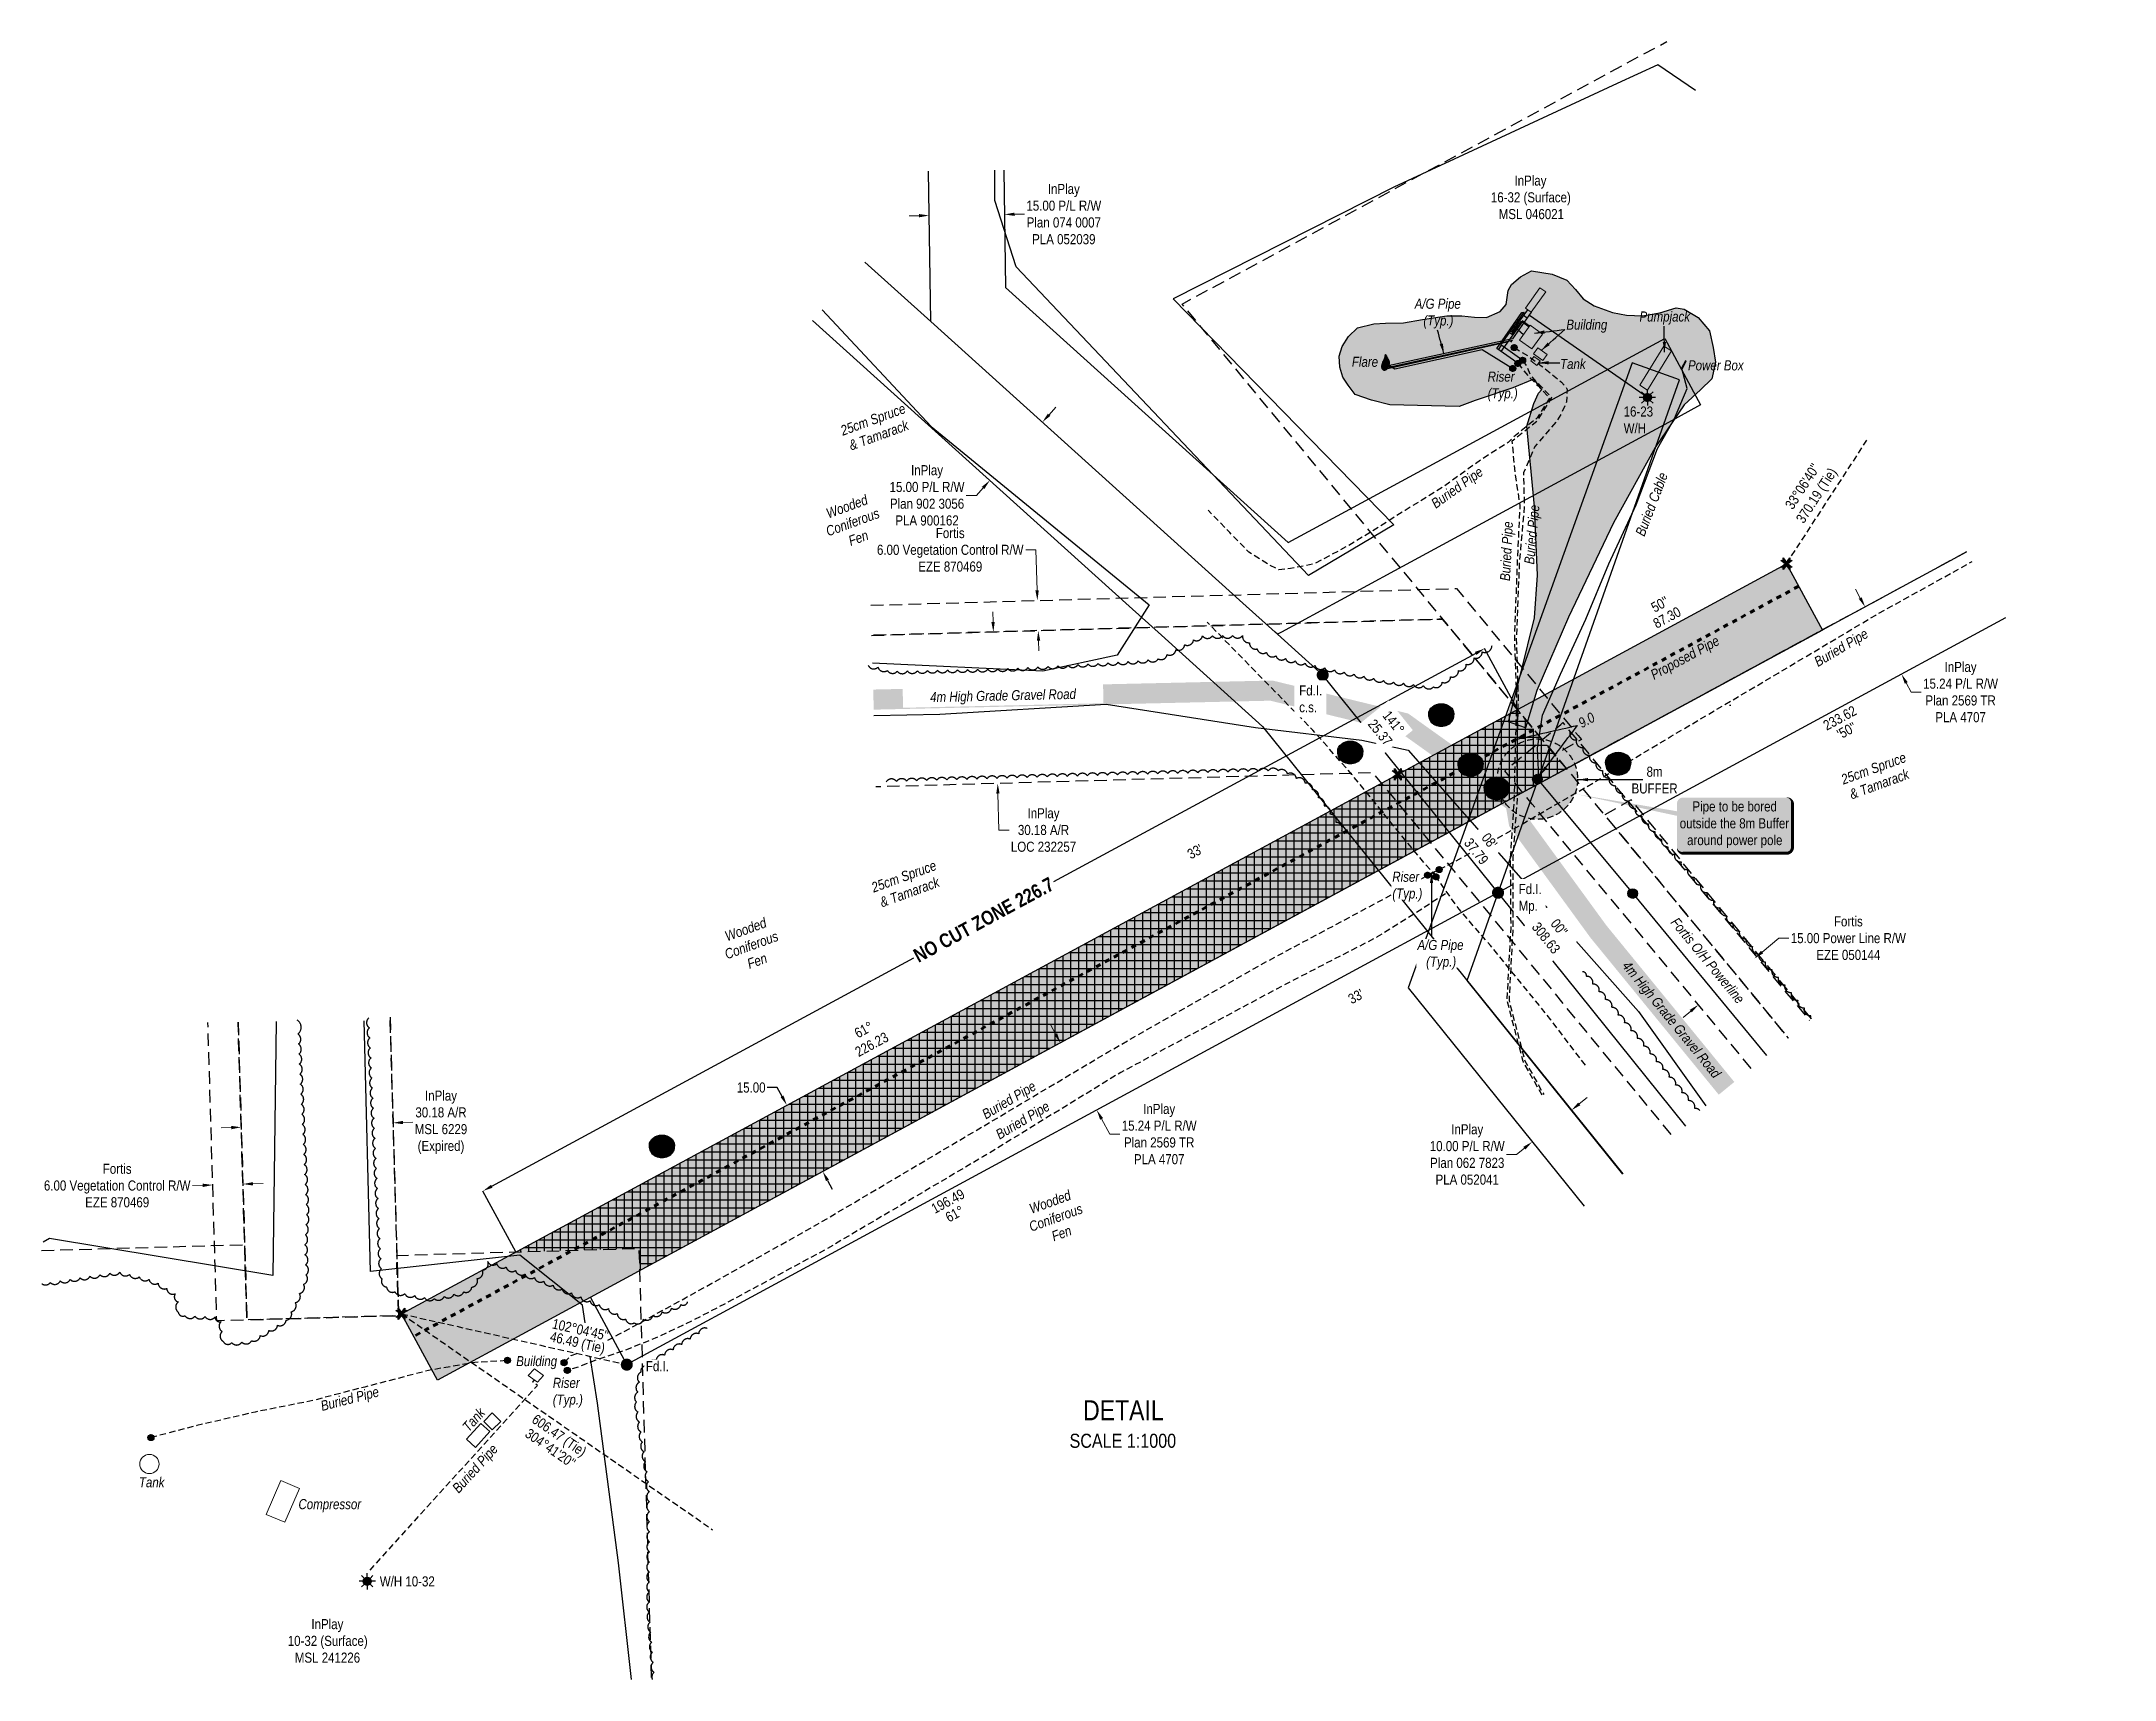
# Model space of a CAD drawing. Extents: x 618784 to 626680, y 5923025 to 5928252.
# Drawn here: x 620253 to 622315, y 5923025 to 5924655 of the extents above; entities that cross this region are included whole.
import ezdxf
from ezdxf.enums import TextEntityAlignment as Align

# ---------------------------------------------------------------- set-up
doc = ezdxf.new("R2010")
doc.units = 0
doc.header["$LTSCALE"] = 5
doc.header["$PDSIZE"] = 0.5
for name, pattern in [('0', [1, 1, 0]), ('DASHED4', [1.875, 1.25, -0.625]), ('foc-ACCESSROAD', [3.75, 2.5, -1.25]), ('foc-FLOWLINE', [3.75, 2.5, -1.25]), ('foc-PROPOSED-HP', [2, 1, -1]), ('foc-TIELINE', [1.875, 1.25, -0.625]), ('POWERLINE5', [7.8, 2.4, -0.6, 0.6, -0.6, 0.6, -0.6, 2.4]), ('UG_PIPE', [1.875, 1.25, -0.625])]:
    doc.linetypes.add(name, pattern=pattern)
doc.layers.get('Defpoints').update_dxf_attribs({"color": 9})
for name, color, linetype in [('ABADATA-DRILL-T', 8, 'Continuous'), ('AS-CABLE', 224, 'foc-CABLE'), ('AS-PIPE-AG', 44, 'Continuous'), ('AS-PIPE-UG', 44, 'UG_PIPE'), ('AS-PIPE-UG-T', 44, 'Continuous'), ('AS-POWER', 104, 'foc-POWER'), ('AS-POWER-EXISTING', 72, 'POWERLINE5'), ('AS-ROADS', 254, 'Continuous'), ('AS-SYMBOL', 7, 'Continuous'), ('C-AR', 13, 'foc-ACCESSROAD'), ('C-RW', 13, 'Continuous'), ('C-WS', 13, 'foc-ACCESSROAD'), ('C-WS-S', 13, 'Continuous'), ('CG-NOTES', 7, 'Continuous'), ('F-EZE', 190, 'foc-FLOWLINE'), ('L-BD', 7, 'Continuous'), ('L-MON', 1, 'Continuous'), ('L-TIE', 7, 'foc-TIELINE'), ('P-CROSSINGS', 250, 'Continuous'), ('P-PROPOSED', 10, 'Continuous'), ('P-PROPOSED-H', 21, 'Continuous'), ('P-TEMP-BLUE-BORE-H', 131, 'Continuous'), ('P-TEMP-NO CUT-H', 104, 'Continuous'), ('P-TEMP-NO CUT-T', 143, 'Continuous'), ('P-TXT', 4, 'Continuous'), ('T-BUSH', 110, '0'), ('T-BUSH-T', 110, 'Continuous'), ('WETLAND', 143, 'Continuous'), ('WETLAND-T', 146, 'Continuous')]:
    doc.layers.add(name, color=color, linetype=linetype)
for name, color, linetype, lineweight in [('AS-GENERAL', 48, 'Continuous', 18), ('C-AR-T', 13, 'Continuous', 9), ('C-RW-T', 13, 'Continuous', 9), ('C-WS-T', 13, 'Continuous', 9), ('F-EZE-T', 190, 'Continuous', 9), ('PROPOSED HP', 240, 'foc-PROPOSED-HP', 60), ('T-TEXT', 48, 'Continuous', 18), ('T-TIE-T', 201, 'Continuous', 18)]:
    doc.layers.add(name, color=color, linetype=linetype, lineweight=lineweight)
doc.layers.add('P-POWER BUFFER', color=7, linetype='DASHED4', true_color=0x007000)
doc.layers.add('P-POWER BUFFER-T', color=7, linetype='Continuous', true_color=0x007000)
doc.layers.add('P-POWER BUFFER-H', color=7, linetype='0', true_color=0x8aff8a, transparency=0.7)
doc.styles.add('175L', font='ARIALN.TTF', dxfattribs={"height": 20})
doc.styles.add('80', font='ARIALN.TTF', dxfattribs={"height": 10})
doc.styles.add('80CG', font='ARIALN.TTF', dxfattribs={"height": 10})
doc.styles.add('80L', font='ARIALN.TTF', dxfattribs={"height": 10})
doc.styles.add('80LS', font='ARIALNI.TTF', dxfattribs={"height": 10})
doc.styles.add('Crossing', font='ARIALN.TTF', dxfattribs={"height": 10})
doc.styles.add('foc-LtypeFont', font='ARIALN.TTF', dxfattribs={"height": 7.35})
doc.linetypes.add('foc-CABLE', pattern='A,2,-1,["C",foc-LtypeFont,S=0.2,R=0,X=-0.625,Y=-0.75],-1.24,8', length=12.24)
doc.linetypes.add('foc-POWER', pattern='A,6,-1,["P",foc-LtypeFont,S=0.2,R=0,X=-0.625,Y=-0.75],-1.24,4', length=12.24)
doc.dimstyles.new('Compass 5 000', dxfattribs={"dimscale": 5, "dimtxt": 9, "dimasz": 2, "dimexe": 0.2, "dimexo": 0.0625, "dimgap": 0.5, "dimtad": 0, "dimtih": 1, "dimtoh": 1, "dimzin": 0, "dimdsep": 46, "dimtxsty": '80CG', "dimcen": 0.1, "dimse1": 1, "dimse2": 1, "dimclrd": 256, "dimclrt": 256, "dimaunit": 1, "dimadec": 4, "dimazin": 0, "dimtfac": 0.06, "dimtofl": 0, "dimtmove": 0, "dimatfit": 1, "dimfxl": 0.2, "dimtolj": 1, "dimtzin": 0, "dimlwd": -1, "dimarcsym": 0})

msp = doc.modelspace()

# ---------------------------------------------------------------- texts
at = {"layer": 'AS-CABLE', "insert": (621838.139, 5924165.321), "char_height": 9.99659, "attachment_point": 1, "rotation": 69.093235, "style": '80L'}
msp.add_mtext_dynamic_manual_height_columns('\\pt29.98977,69.97613;{\\fArial Narrow|b0|i1|c0|p34;Buried Cable}', width=65.98911, gutter_width=49.966, heights=[0], dxfattribs=at)
at = {"layer": 'AS-PIPE-UG', "char_height": 9.99659, "attachment_point": 1, "style": '80L'}
for insert, rotation in [((621634.133, 5924197.865), 35.669296), ((621727.776, 5924135.216), 84.77046), ((621703.77, 5924118.392), 87.185561), ((622015.202, 5924040.956), 30.761007), ((621187.218, 5923590.873), 30.761007), ((621200.827, 5923570.772), 30.761007)]:
    msp.add_mtext_dynamic_manual_height_columns('\\pt29.98977,69.97613;{\\fArial Narrow|b0|i1|c0|p34;Buried Pipe}', width=58.99563, gutter_width=49.966, heights=[0], dxfattribs=dict(at, insert=insert, rotation=rotation))
at = {"layer": 'AS-PIPE-UG-T', "insert": (621618.892, 5924398.877), "char_height": 9.99659, "attachment_point": 1, "style": '80L'}
msp.add_mtext_dynamic_manual_height_columns('\\pi0.04998;{\\fArial Narrow|b0|i1|c0|p34;A/G Pipe\\P\\pi8.6896;(Typ.)}', width=45.6506, gutter_width=49.966, heights=[0], dxfattribs=at)
at = {"layer": 'AS-PIPE-UG-T', "attachment_point": 1, "style": '80L'}
for s, width, gutter_width, insert, char_height, rotation in [('\\pt29.9896;{\\fArial Narrow|b0|i1|c0|p34;Buried Pipe}', 58.99563, 49.966, (620529.424, 5923301.967), 9.99653, 14.55885), ('\\pt29.97937;{\\fArial Narrow|b0|i1|c0|p34;Buried Pipe}', 59.01575, 49.983, (620660.361, 5923216.608), 9.99312, 47.781134)]:
    msp.add_mtext_dynamic_manual_height_columns(s, width=width, gutter_width=gutter_width, heights=[0], dxfattribs=dict(at, insert=insert, char_height=char_height, rotation=rotation))
at = {"layer": 'C-WS-T', "attachment_point": 1, "style": '80L'}
for s, width, insert, char_height in [('\\pi25.33232;InPlay\\P\\pi1.83079;16-32 (Surface)\\P\\pi9.66577;MSL 046021', 81.30222, (621692.895, 5924521.366), 9.99659), ('16-23 W/H', 28.83204, (621826.843, 5924291.632), 9.9966)]:
    msp.add_mtext_dynamic_manual_height_columns(s, width=width, gutter_width=49.966, heights=[0], dxfattribs=dict(at, insert=insert, char_height=char_height))
at = {"layer": 'CG-NOTES', "color": 3, "insert": (621275.044, 5923303.055), "char_height": 19.99318, "width": 105.46962, "attachment_point": 1, "style": '80CG'}
msp.add_mtext('\\pi13.93495;DETAIL\\P\\pi0.46273;{\\H0.7x;SCALE 1:1000}', dxfattribs=at)
at = {"layer": 'L-BD', "style": '80L'}
for s, height, rotation, p in [("50''", 9.9966, 28.4358, (621862.829, 5924094.884)), ('87.30', 9.9966, 28.4358, (621869.97, 5924081.698)), ('233.62', 9.9966, 28.4358, (622041.964, 5923981.79)), ("'50''", 9.9966, 28.4358, (622048.747, 5923969.264)), ("33'", 9.9966, 28.4358, (621560.443, 5923704.845)), ('196.49', 9.9966, 28.4358, (621154.465, 5923501.069)), ('61°', 9.9966, 28.4358, (621161.248, 5923488.543)), ('46.49 (Tie)', 9.99659, 347.2979, (620785.73, 5923359.406)), ("102°04'45''", 9.99659, 347.2979, (620788.862, 5923373.302)), ('606.47 (Tie)', 9.99659, 325.2532, (620767.094, 5923267.141)), ("304°41'20''", 9.99659, 325.2532, (620758.975, 5923255.436))]:
    msp.add_text(s, height=height, rotation=rotation, dxfattribs=at).set_placement(p, align=Align.MIDDLE)
at = {"layer": 'P-POWER BUFFER-T', "insert": (621857.598, 5923919.92), "char_height": 9.9966, "attachment_point": 5, "style": '80CG'}
msp.add_mtext('\\A1;8m\\PBUFFER', dxfattribs=at)
at = {"layer": 'PROPOSED HP', "insert": (621852.356, 5924028.357), "char_height": 9.99659, "attachment_point": 1, "rotation": 28.435757, "style": '80L'}
msp.add_mtext_dynamic_manual_height_columns('\\pt29.98977,69.97613;{\\fArial Narrow|b0|i1|c0|p34;Proposed Pipe}', width=75.43698, gutter_width=49.966, heights=[0], dxfattribs=at)
at = {"layer": 'T-BUSH-T', "char_height": 9.99659, "width": 67.28715, "attachment_point": 2, "rotation": 20, "style": '80LS'}
for insert in [(621078.225, 5924283.401), (622073.803, 5923936.346), (621108.925, 5923828.908)]:
    msp.add_mtext('25cm Spruce & Tamarack', dxfattribs=dict(at, insert=insert))
at = {"layer": 'T-TEXT', "attachment_point": 1, "style": '80L'}
for s, width, gutter_width, insert, char_height in [('\\pt29.98977,69.97613;{\\fArial Narrow|b0|i1|c0|p34;Building}', 58.99563, 49.966, (621769.84, 5924378.028), 9.99659), ('\\pt29.98977,69.97613;{\\fArial Narrow|b0|i1|c0|p34;Pumpjack}', 58.99563, 49.966, (621842.616, 5924386.144), 9.99659), ('\\pt29.98977,69.97613;{\\fArial Narrow|b0|i1|c0|p34;Flare}', 25.9029, 49.966, (621556.408, 5924341.095), 9.99659), ('\\pt29.98977,69.97613;{\\fArial Narrow|b0|i1|c0|p34;Tank}', 26.16884, 49.966, (621763.58, 5924338.944), 9.99659), ('\\pt29.98977,69.97613;{\\fArial Narrow|b0|i1|c0|p34;Power Box}', 58.99563, 49.966, (621890.87, 5924337.542), 9.99659), ('{\\fArial Narrow|b0|i1|c0|p34;Riser\\P(Typ.)}', 16.66511, 49.966, (621691.549, 5924326.35), 9.99659), ('{\\fArial Narrow|b0|i1|c0|p34;Building}', 26.16884, 49.983, (620724.905, 5923346.962), 9.99318), ('\\pt29.9896;{\\fArial Narrow|b0|i1|c0|p34;Riser\\P(Typ.)}', 27.81204, 49.966, (620761.378, 5923325.358), 9.99653), ('{\\fArial Narrow|b0|i1|c0|p34;Tank}', 92.90473, 49.983, (620349.52, 5923226.411), 9.99318), ('{\\fArial Narrow|b0|i1|c0|p34;Compressor}', 26.16884, 49.983, (620508.294, 5923204.687), 9.99318)]:
    msp.add_mtext_dynamic_manual_height_columns(s, width=width, gutter_width=gutter_width, heights=[0], dxfattribs=dict(at, insert=insert, char_height=char_height))
at = {"layer": 'T-TEXT', "insert": (620670.393, 5923277.582), "char_height": 9.99318, "attachment_point": 1, "rotation": 48.105216, "style": '80L'}
msp.add_mtext_dynamic_manual_height_columns('{\\fArial Narrow|b0|i1|c0|p34;Tank}', width=26.16884, gutter_width=49.983, heights=[0], dxfattribs=at)
at = {"layer": 'T-TIE-T', "insert": (621780.524, 5923980.279), "char_height": 9.99659, "attachment_point": 1, "rotation": 28.435757, "style": '80L'}
msp.add_mtext_dynamic_manual_height_columns('{\\fArial Narrow|b0|i1|c0|p34;9.0}', width=16.13133, gutter_width=49.983, heights=[0], dxfattribs=at)
at = {"layer": 'WETLAND-T', "linetype": 'Continuous', "char_height": 9.9966, "width": 67.28715, "attachment_point": 2, "rotation": 20, "style": '80LS'}
for insert in [(621052.242, 5924196.903), (620951.505, 5923776.159), (621254.39, 5923505.117)]:
    msp.add_mtext('Wooded\\PConiferous\\PFen', dxfattribs=dict(at, insert=insert))

# ---------------------------------------------------------------- blocks, each defined once
blk = doc.blocks.new('GAS')
h = blk.add_hatch(color=255)
h.dxf.hatch_style = 1
edge = h.paths.add_edge_path()
edge.add_arc((0, 0), 0.9, 0, 360)
for p, q in [((-0.81, 0), (-1.62, 0)), ((-0.57, 0.57), (-1.14, 1.14)), ((0, 0.81), (0, 1.62)), ((0.57, 0.57), (1.14, 1.14)), ((1.62, 0), (0.81, 0)), ((-0.57, -0.57), (-1.14, -1.14)), ((0, -0.81), (0, -1.62)), ((1.14, -1.14), (0.57, -0.57))]:
    blk.add_line(p, q)
blk.add_circle((0, 0), 0.8)
blk = doc.blocks.new('RISER')
h = blk.add_hatch(color=255)
h.dxf.hatch_style = 1
edge = h.paths.add_edge_path()
edge.add_arc((0, 0), 0.7, 0, 360)
blk.add_hatch(color=48).paths.add_polyline_path([(0.58, -0.15), (-0.58, -0.15, 0.774597)])
at = {"color": 48}
blk.add_line((-0.58, -0.15), (0.58, -0.15), dxfattribs=at)
blk.add_circle((0, 0), 0.6, dxfattribs=at)
blk = doc.blocks.new('fdia')
at = {"color": 255, "const_width": 1}
blk.add_lwpolyline([(-0.5, 0, 1), (0.5, 0, 1)], format="xyb", close=True, dxfattribs=at)
blk = doc.blocks.new('Fdiaa')
blk.add_blockref('fdia', (0, 0))
blk = doc.blocks.new('fdib')
at = {"color": 1, "const_width": 1.6}
blk.add_lwpolyline([(-0.4, 0, 1), (0.4, 0, 1)], format="xyb", close=True, dxfattribs=at)
at = {"color": 1}
blk.add_circle((0, 0), 0.8, dxfattribs=at)
blk = doc.blocks.new('Fdibb')
blk.add_blockref('fdib', (0, 0))
blk = doc.blocks.new('fdicc')
for name in ['Fdibb', 'Fdiaa']:
    blk.add_blockref(name, (0, 0))
blk = doc.blocks.new('FDI')
blk.add_blockref('fdicc', (0, 0))
blk = doc.blocks.new('*D487')
at = {"layer": 'C-AR-T', "transparency": 16777216}
for p, q in [((620441.3, 5923574.3), (620431.3, 5923574)), ((620612.2, 5923579.3), (620622.2, 5923579.6))]:
    blk.add_line(p, q, dxfattribs=at)
for points in [[(620441.3, 5923576), (620441.4, 5923572.6), (620451.3, 5923574.6)], [(620612.2, 5923581), (620612.3, 5923577.7), (620602.2, 5923579)]]:
    blk.add_solid(points, dxfattribs=at)
at = {"layer": 'Defpoints', "color": 0, "transparency": 16777216}
for p in [(620602.2, 5923579), (620453, 5923517.7), (620603.9, 5923522.2)]:
    blk.add_point(p, dxfattribs=at)
at = {"layer": 'C-AR-T', "transparency": 16777216, "insert": (620650.1, 5923579.6), "char_height": 10, "attachment_point": 5, "style": '80CG'}
blk.add_mtext('\\A1;InPlay\\P30.18 A/R\\PMSL 6229\\P(Expired)', dxfattribs=at)
blk = doc.blocks.new('*D488')
at = {"layer": 'Defpoints', "color": 0, "transparency": 16777216}
for p in [(620423, 5923517.2), (620423, 5923516.8), (620453, 5923517.7)]:
    blk.add_point(p, dxfattribs=at)
at = {"layer": 'F-EZE-T', "transparency": 16777216}
for p, q in [((620413, 5923516.9), (620403, 5923516.6)), ((620463, 5923518.4), (620473, 5923518.6))]:
    blk.add_line(p, q, dxfattribs=at)
for points in [[(620413, 5923518.5), (620413.1, 5923515.2), (620423, 5923517.2)], [(620462.9, 5923520), (620463, 5923516.7), (620453, 5923518.1)]]:
    blk.add_solid(points, dxfattribs=at)
at = {"layer": 'F-EZE-T', "transparency": 16777216, "insert": (620327.9, 5923516.6), "char_height": 10, "attachment_point": 5, "style": '80CG'}
blk.add_mtext('\\A1;Fortis\\P6.00 Vegetation Control R/W\\PEZE 870469', dxfattribs=at)
blk = doc.blocks.new('POWERPOLE')
h = blk.add_hatch(color=255)
edge = h.paths.add_edge_path()
edge.add_arc((0, 0), 0.96, 0, 360)
at = {"linetype": 'Continuous'}
for p, q in [((0.68, -0.68), (-0.68, 0.68)), ((-0.68, -0.68), (0.68, 0.68))]:
    blk.add_line(p, q, dxfattribs=at)
blk.add_circle((0, 0), 0.96, dxfattribs=at)
blk = doc.blocks.new('*D520')
at = {"layer": 'C-RW-T', "transparency": 16777216}
for p, q in [((621125.8, 5924481.4), (621115.8, 5924481.3)), ((621220.7, 5924482.9), (621230.7, 5924483))]:
    blk.add_line(p, q, dxfattribs=at)
for points in [[(621125.8, 5924483.1), (621125.8, 5924479.8), (621135.8, 5924481.6)], [(621220.7, 5924484.5), (621220.8, 5924481.2), (621210.7, 5924482.7)]]:
    blk.add_solid(points, dxfattribs=at)
at = {"layer": 'Defpoints', "color": 0, "transparency": 16777216}
for p in [(621133.8, 5924615.2), (621208.7, 5924616.3), (621210.7, 5924482.7)]:
    blk.add_point(p, dxfattribs=at)
at = {"layer": 'C-RW-T', "transparency": 16777216, "insert": (621269.8, 5924483), "char_height": 10, "attachment_point": 5, "style": '80CG'}
blk.add_mtext('\\A1;InPlay\\P15.00 P/L R/W\\PPlan 074 0007\\PPLA 052039', dxfattribs=at)
blk = doc.blocks.new('*D521')
at = {"layer": 'C-RW-T', "transparency": 16777216}
for p, q in [((621255.1, 5924283.4), (621261.8, 5924290.8)), ((621182.8, 5924203.2), (621172.8, 5924203.2)), ((621189.5, 5924210.6), (621182.8, 5924203.2))]:
    blk.add_line(p, q, dxfattribs=at)
for points in [[(621253.9, 5924284.5), (621256.4, 5924282.3), (621248.4, 5924276)], [(621188.2, 5924211.7), (621190.7, 5924209.5), (621196.2, 5924218.1)]]:
    blk.add_solid(points, dxfattribs=at)
at = {"layer": 'Defpoints', "color": 0, "transparency": 16777216}
for p in [(621255.4, 5924269.7), (621196.2, 5924218.1), (621203.1, 5924211.8)]:
    blk.add_point(p, dxfattribs=at)
at = {"layer": 'C-RW-T', "transparency": 16777216, "insert": (621133.7, 5924203.2), "char_height": 10, "attachment_point": 5, "style": '80CG'}
blk.add_mtext('\\A1;InPlay\\P15.00 P/L R/W^JPlan 902 3056\\PPLA 900162', dxfattribs=at)
blk = doc.blocks.new('*D522')
at = {"layer": 'C-RW-T', "transparency": 16777216}
for p, q in [((622062.3, 5924101.1), (622057.5, 5924109.9)), ((622108.1, 5924016.6), (622113, 5924007.5)), ((622113, 5924007.5), (622123, 5924007.5))]:
    blk.add_line(p, q, dxfattribs=at)
for points in [[(622063.7, 5924101.9), (622060.8, 5924100.3), (622067, 5924092.3)], [(622109.5, 5924017.4), (622106.6, 5924015.8), (622103.3, 5924025.4)]]:
    blk.add_solid(points, dxfattribs=at)
at = {"layer": 'Defpoints', "color": 0, "transparency": 16777216}
for p in [(622279, 5924207.1), (622315.3, 5924140.1), (622067, 5924092.3)]:
    blk.add_point(p, dxfattribs=at)
at = {"layer": 'C-RW-T', "transparency": 16777216, "insert": (622162.1, 5924007.5), "char_height": 10, "attachment_point": 5, "style": '80CG'}
blk.add_mtext('\\A1;InPlay\\P15.24 P/L R/W\\PPlan 2569 TR\\PPLA 4707', dxfattribs=at)
blk = doc.blocks.new('*D523')
at = {"layer": 'C-RW-T', "transparency": 16777216}
for p, q in [((621782.6, 5923597.8), (621790.4, 5923604.1)), ((621728.1, 5923553.8), (621720.3, 5923547.5)), ((621720.3, 5923547.5), (621710.3, 5923547.5))]:
    blk.add_line(p, q, dxfattribs=at)
for points in [[(621781.6, 5923599.1), (621783.7, 5923596.5), (621774.8, 5923591.5)], [(621727, 5923555.1), (621729.1, 5923552.5), (621735.8, 5923560.1)]]:
    blk.add_solid(points, dxfattribs=at)
at = {"layer": 'Defpoints', "color": 0, "transparency": 16777216}
for p in [(621735.8, 5923560.1), (621796.3, 5923564.9), (621757.3, 5923533.4)]:
    blk.add_point(p, dxfattribs=at)
at = {"layer": 'C-RW-T', "transparency": 16777216, "insert": (621671.2, 5923547.5), "char_height": 10, "attachment_point": 5, "style": '80CG'}
blk.add_mtext('\\A1;InPlay\\P10.00 P/L R/W\\PPlan 062 7823\\PPLA 052041', dxfattribs=at)
blk = doc.blocks.new('*D524')
at = {"layer": 'C-AR-T', "transparency": 16777216}
for p, q in [((621199.4, 5924077.4), (621199.1, 5924087.4)), ((621204.3, 5923906.6), (621205.3, 5923870.3)), ((621205.3, 5923870.3), (621215.3, 5923870.3))]:
    blk.add_line(p, q, dxfattribs=at)
for points in [[(621201.1, 5924077.4), (621197.7, 5924077.3), (621199.7, 5924067.4)], [(621205.9, 5923906.7), (621202.6, 5923906.6), (621204, 5923916.6)]]:
    blk.add_solid(points, dxfattribs=at)
at = {"layer": 'Defpoints', "color": 0, "transparency": 16777216}
for p in [(621294.9, 5924070.1), (621204, 5923916.6), (621299.2, 5923919.3)]:
    blk.add_point(p, dxfattribs=at)
at = {"layer": 'C-AR-T', "transparency": 16777216, "insert": (621249.6, 5923870.3), "char_height": 10, "attachment_point": 5, "style": '80CG'}
blk.add_mtext('\\A1;InPlay\\P30.18 A/R\\PLOC 232257', dxfattribs=at)
blk = doc.blocks.new('*D525')
at = {"layer": 'Defpoints', "color": 0, "transparency": 16777216}
for p in [(621956.9, 5923742.5), (621992.1, 5923699.9), (621936.5, 5923653.9)]:
    blk.add_point(p, dxfattribs=at)
at = {"layer": 'F-EZE-T', "transparency": 16777216}
for p, q in [((621964.6, 5923748.9), (621981.3, 5923762.7)), ((621981.3, 5923762.7), (621991.3, 5923762.7)), ((621893.6, 5923690.2), (621885.9, 5923683.8))]:
    blk.add_line(p, q, dxfattribs=at)
for points in [[(621963.5, 5923750.2), (621965.7, 5923747.6), (621956.9, 5923742.5)], [(621892.5, 5923691.4), (621894.6, 5923688.9), (621901.3, 5923696.5)]]:
    blk.add_solid(points, dxfattribs=at)
at = {"layer": 'F-EZE-T', "transparency": 16777216, "insert": (622050.4, 5923762.7), "char_height": 10, "attachment_point": 5, "style": '80CG'}
blk.add_mtext('\\A1;Fortis\\P15.00 Power Line R/W\\PEZE 050144', dxfattribs=at)
blk = doc.blocks.new('*D526')
at = {"layer": 'Defpoints', "color": 0, "transparency": 16777216}
for p in [(621243.5, 5924098.6), (621270, 5924099.4), (621270.9, 5924069.4)]:
    blk.add_point(p, dxfattribs=at)
at = {"layer": 'F-EZE-T', "transparency": 16777216}
for p, q in [((621242, 5924149), (621232, 5924149)), ((621243.2, 5924108.6), (621242, 5924149)), ((621244.7, 5924058.6), (621245, 5924048.6))]:
    blk.add_line(p, q, dxfattribs=at)
for points in [[(621244.9, 5924108.7), (621241.5, 5924108.6), (621243.5, 5924098.6)], [(621246.3, 5924058.7), (621243, 5924058.6), (621244.4, 5924068.6)]]:
    blk.add_solid(points, dxfattribs=at)
at = {"layer": 'F-EZE-T', "transparency": 16777216, "insert": (621156.8, 5924149), "char_height": 10, "attachment_point": 5, "style": '80CG'}
blk.add_mtext('\\A1;Fortis\\P6.00 Vegetation Control R/W\\PEZE 870469', dxfattribs=at)
blk = doc.blocks.new('*D539')
at = {"layer": 'Defpoints', "color": 0, "transparency": 16777216}
for p in [(620994.2, 5923596.6), (620999.4, 5923599.4), (621035.1, 5923533.5)]:
    blk.add_point(p, dxfattribs=at)
at = {"layer": 'P-TXT', "transparency": 16777216}
for p, q in [((620984.7, 5923614.1), (620974.7, 5923614.1)), ((620989.4, 5923605.3), (620984.7, 5923614.1)), ((621034.6, 5923521.8), (621039.4, 5923513))]:
    blk.add_line(p, q, dxfattribs=at)
for points in [[(620990.9, 5923606.1), (620988, 5923604.6), (620994.2, 5923596.6)], [(621036.1, 5923522.6), (621033.2, 5923521), (621029.9, 5923530.6)]]:
    blk.add_solid(points, dxfattribs=at)
at = {"layer": 'P-TXT', "transparency": 16777216, "insert": (620958.7, 5923614.1), "char_height": 10, "attachment_point": 5, "style": '80CG'}
blk.add_mtext('\\A1;15.00', dxfattribs=at)
blk = doc.blocks.new('TEMP')
h = blk.add_hatch(color=255)
h.dxf.hatch_style = 1
h.paths.add_polyline_path([(0, 0.25), (-0.67, 1.15), (-0.67, 0.67), (-1.15, 0.67), (-0.25, 0), (-1.15, -0.67), (-0.67, -0.67), (-0.67, -1.15), (0, -0.25), (0.67, -1.15), (0.67, -0.67), (1.15, -0.67), (0.25, 0), (1.15, 0.67), (0.67, 0.67), (0.67, 1.15)])
h.paths.add_polyline_path([(0.57, 0.85), (0.57, 0.57), (0.85, 0.57), (0.08, 0), (0.85, -0.57), (0.57, -0.57), (0.57, -0.85), (0, -0.08), (-0.57, -0.85), (-0.57, -0.57), (-0.85, -0.57), (-0.08, 0), (-0.85, 0.57), (-0.57, 0.57), (-0.57, 0.85), (0, 0.08)], flags=16)
h = blk.add_hatch(color=1)
h.dxf.hatch_style = 1
h.paths.add_polyline_path([(0, 0.08), (-0.57, 0.85), (-0.57, 0.57), (-0.85, 0.57), (-0.08, 0), (-0.85, -0.57), (-0.57, -0.57), (-0.57, -0.85), (0, -0.08), (0.57, -0.85), (0.57, -0.57), (0.85, -0.57), (0.08, 0), (0.85, 0.57), (0.57, 0.57), (0.57, 0.85)])
at = {"color": 1}
for p, q in [((-0.08, 0), (0.08, 0)), ((0, 0.08), (0, -0.08))]:
    blk.add_line(p, q, dxfattribs=at)
at = {"color": 255, "flags": 128}
blk.add_lwpolyline([(-0.25, 0), (-1.15, 0.67), (-0.67, 0.67), (-0.67, 1.15), (0, 0.25), (0.67, 1.15), (0.67, 0.67), (1.15, 0.67), (0.25, 0), (1.15, -0.67), (0.67, -0.67), (0.67, -1.15), (0, -0.25), (-0.67, -1.15), (-0.67, -0.67), (-1.15, -0.67)], close=True, dxfattribs=at)
at = {"color": 1, "flags": 128}
blk.add_lwpolyline([(-0.08, 0), (-0.85, 0.57), (-0.57, 0.57), (-0.57, 0.85), (0, 0.08), (0.57, 0.85), (0.57, 0.57), (0.85, 0.57), (0.08, 0), (0.85, -0.57), (0.57, -0.57), (0.57, -0.85), (0, -0.08), (-0.57, -0.85), (-0.57, -0.57), (-0.85, -0.57)], close=True, dxfattribs=at)
blk = doc.blocks.new('*D561')
at = {"layer": 'C-RW-T', "transparency": 16777216}
for p, q in [((621261.6, 5923667.5), (621256.8, 5923676.3)), ((621307.4, 5923582.9), (621315.6, 5923567.8)), ((621315.6, 5923567.8), (621325.6, 5923567.8))]:
    blk.add_line(p, q, dxfattribs=at)
for points in [[(621263.1, 5923668.3), (621260.1, 5923666.7), (621266.4, 5923658.7)], [(621308.9, 5923583.7), (621305.9, 5923582.1), (621302.6, 5923591.7)]]:
    blk.add_solid(points, dxfattribs=at)
at = {"layer": 'Defpoints', "color": 0, "transparency": 16777216}
for p in [(621255.4, 5923652.8, 4218.8), (621291.7, 5923585.8, 4218.8), (621302.6, 5923591.7)]:
    blk.add_point(p, dxfattribs=at)
at = {"layer": 'C-RW-T', "transparency": 16777216, "insert": (621364.7, 5923567.8), "char_height": 10, "attachment_point": 5, "style": '80CG'}
blk.add_mtext('\\A1;InPlay\\P15.24 P/L R/W\\PPlan 2569 TR\\PPLA 4707', dxfattribs=at)
blk = doc.blocks.new('xing2')
h = blk.add_hatch(color=50)
h.dxf.hatch_style = 1
edge = h.paths.add_edge_path()
edge.add_ellipse((0, 0), major_axis=(-12.5, 0), ratio=0.816297, start_angle=0, end_angle=360)
h = blk.add_hatch(color=250)
h.dxf.hatch_style = 1
edge = h.paths.add_edge_path()
edge.add_ellipse((0, -2), major_axis=(-12.5, 0), ratio=0.816297, start_angle=0, end_angle=180)
edge.add_line((12.5, -2), (12.5, 0))
edge.add_ellipse((0, 0), major_axis=(-12.5, 0), ratio=0.816297, start_angle=0, end_angle=180, ccw=False)
edge.add_line((-12.5, 0), (-12.5, -2))
at = {"color": 250}
blk.add_ellipse((0, 0), major_axis=(-12.5, 0), ratio=0.816297, dxfattribs=at)
blk.add_ellipse((0, -2), major_axis=(-12.5, 0), ratio=0.816297, start_param=0, end_param=3.141593, dxfattribs=at)
at = {"color": 250, "style": 'Crossing'}
blk.add_attdef('CROSSING', text='', height=9, dxfattribs=at).set_placement((0.1, 0), align=Align.MIDDLE_CENTER)
at = {"color": 250, "style": 'Crossing', "flags": 1}
for tag, p in [('OWNER', (0.1, -12.5)), ('DESCRIPTION', (0.1, -25.8)), ('LOCATION', (0.1, -39.3)), ('DWG_REF', (0.1, -52.8))]:
    blk.add_attdef(tag, text='', height=9, dxfattribs=at).set_placement(p, align=Align.MIDDLE_CENTER)
blk = doc.blocks.new('*D570')
at = {"layer": 'Defpoints', "color": 0, "transparency": 16777216}
for p in [(621688.4, 5924050.8), (621721.1, 5923990.2), (620724.7, 5923450.6, 4218.8)]:
    blk.add_point(p, dxfattribs=at)
at = {"layer": 'P-TEMP-NO CUT-T', "transparency": 16777216}
for p, q in [((621679.6, 5924046), (621259.6, 5923818.6)), ((620700.7, 5923515.9), (621120.6, 5923743.3))]:
    blk.add_line(p, q, dxfattribs=at)
for points in [[(621678.8, 5924047.5), (621680.4, 5924044.5), (621688.4, 5924050.8)], [(620699.9, 5923517.4), (620701.4, 5923514.5), (620691.9, 5923511.2)]]:
    blk.add_solid(points, dxfattribs=at)
at = {"layer": 'P-TEMP-NO CUT-T', "transparency": 16777216, "insert": (621190.1, 5923781), "char_height": 10, "attachment_point": 5, "rotation": 28.4358, "style": '80CG'}
blk.add_mtext('\\A1;{\\fArial Narrow|b1|i0|c0|p34;\\H1.4x;NO CUT ZONE 226.7}', dxfattribs=at)
blk = doc.blocks.new('FLARE')
h = blk.add_hatch(color=255)
h.dxf.hatch_style = 1
h.paths.add_polyline_path([(0.16, 2.41, 0.114147), (0.13, 2.43), (0.11, 2.44, 0.261551), (0.01, 2.42), (0, 2.41, 0.131268), (-0.03, 2.37), (-0.04, 2.35, 0.041497), (-0.05, 2.33), (-0.05, 2.29, 0.015174), (-0.05, 2.29), (-0.06, 2.24, 0.004376), (-0.06, 2.24), (-0.07, 2.18), (-0.08, 2.11), (-0.09, 2.05), (-0.1, 1.98), (-0.12, 1.91), (-0.14, 1.83), (-0.17, 1.76), (-0.19, 1.68), (-0.22, 1.61), (-0.26, 1.53), (-0.29, 1.46), (-0.32, 1.39), (-0.36, 1.32), (-0.39, 1.25, 0.000505), (-0.39, 1.25), (-0.43, 1.18, 0.002398), (-0.43, 1.18), (-0.46, 1.1, 0.004177), (-0.46, 1.1), (-0.5, 1.03, 0.005735), (-0.5, 1.03), (-0.53, 0.95, 0.006994), (-0.53, 0.95), (-0.56, 0.87, 0.00791), (-0.57, 0.87), (-0.6, 0.78, 0.008323), (-0.6, 0.78), (-0.63, 0.69, 0.008095), (-0.63, 0.68), (-0.66, 0.59, 0.008067), (-0.66, 0.59), (-0.68, 0.49, 0.008387), (-0.68, 0.49), (-0.7, 0.39, 0.009056), (-0.71, 0.38), (-0.72, 0.28, 0.010123), (-0.72, 0.28), (-0.74, 0.18, 0.011689), (-0.74, 0.18), (-0.75, 0.08, 0.013925), (-0.75, 0.08), (-0.75, -0.02, 0.016488), (-0.75, -0.02), (-0.75, -0.11, 0.017255), (-0.75, -0.12), (-0.74, -0.2, 0.01735), (-0.74, -0.2), (-0.73, -0.28, 0.017311), (-0.73, -0.29), (-0.71, -0.36, 0.01715), (-0.71, -0.36), (-0.69, -0.43, 0.016886), (-0.69, -0.44), (-0.66, -0.5, 0.016546), (-0.66, -0.5), (-0.63, -0.56, 0.016164), (-0.63, -0.56), (-0.6, -0.61, 0.016329), (-0.6, -0.62), (-0.57, -0.66, 0.018828), (-0.57, -0.67), (-0.54, -0.71, 0.022087), (-0.53, -0.71), (-0.5, -0.75, 0.025345), (-0.49, -0.76), (-0.46, -0.78, 0.028234), (-0.45, -0.79), (-0.42, -0.82, 0.030298), (-0.41, -0.82), (-0.37, -0.84, 0.031129), (-0.36, -0.85), (-0.32, -0.86, 0.030544), (-0.31, -0.87), (-0.27, -0.88, 0.028465), (-0.26, -0.88), (-0.22, -0.89, 0.025311), (-0.21, -0.89), (-0.16, -0.89, 0.02283), (-0.15, -0.89), (-0.11, -0.89, 0.021226), (-0.1, -0.89), (-0.05, -0.88, 0.020401), (-0.04, -0.88), (0, -0.87, 0.020299), (0.01, -0.87), (0.05, -0.85, 0.020911), (0.06, -0.85), (0.11, -0.83, 0.022277), (0.11, -0.83), (0.15, -0.81, 0.023712), (0.16, -0.8), (0.2, -0.78, 0.022408), (0.21, -0.78), (0.24, -0.75, 0.01993), (0.25, -0.74), (0.28, -0.72, 0.017146), (0.28, -0.71), (0.31, -0.68, 0.014211), (0.32, -0.68), (0.35, -0.64, 0.011221), (0.35, -0.64), (0.37, -0.61, 0.008212), (0.38, -0.61), (0.4, -0.57, 0.005172), (0.4, -0.57), (0.42, -0.54, 0.002523), (0.43, -0.54), (0.45, -0.5, 0.001671), (0.45, -0.5), (0.47, -0.47, 0.001229), (0.47, -0.47), (0.49, -0.44, 0.00075), (0.49, -0.44), (0.51, -0.41, 0.00026), (0.51, -0.41), (0.54, -0.37), (0.56, -0.34), (0.58, -0.3), (0.61, -0.27), (0.63, -0.23, 0.001311), (0.63, -0.23), (0.66, -0.19, 0.003726), (0.66, -0.19), (0.69, -0.15, 0.006065), (0.69, -0.14), (0.72, -0.1, 0.008452), (0.72, -0.1), (0.74, -0.05, 0.010991), (0.75, -0.05), (0.77, 0, 0.013767), (0.77, 0), (0.79, 0.05, 0.016839), (0.8, 0.05), (0.81, 0.1, 0.019104), (0.82, 0.11), (0.83, 0.15, 0.016987), (0.83, 0.16), (0.84, 0.21, 0.013636), (0.84, 0.21), (0.85, 0.26, 0.010244), (0.85, 0.27), (0.86, 0.31, 0.006846), (0.86, 0.32), (0.86, 0.37, 0.003419), (0.86, 0.37), (0.86, 0.41), (0.87, 0.46), (0.87, 0.5), (0.88, 0.54), (0.88, 0.59), (0.89, 0.63, 0.001278), (0.89, 0.63), (0.89, 0.67, 0.004735), (0.89, 0.67), (0.9, 0.71, 0.008354), (0.9, 0.72), (0.9, 0.76, 0.012059), (0.9, 0.76), (0.9, 0.8, 0.015712), (0.9, 0.81), (0.9, 0.85, 0.018457), (0.9, 0.85), (0.9, 0.89, 0.018102), (0.9, 0.9), (0.89, 0.94, 0.016533), (0.89, 0.95), (0.88, 0.99, 0.014576), (0.88, 0.99), (0.87, 1.03, 0.012435), (0.86, 1.04), (0.85, 1.08, 0.010283), (0.85, 1.09), (0.83, 1.13, 0.00824), (0.83, 1.13), (0.81, 1.18, 0.00638), (0.81, 1.18), (0.78, 1.23, 0.004735), (0.78, 1.23), (0.76, 1.29, 0.003388), (0.75, 1.29), (0.73, 1.34, 0.002345), (0.73, 1.34), (0.7, 1.4, 0.001492), (0.7, 1.4), (0.67, 1.46, 0.000746), (0.67, 1.46), (0.63, 1.51), (0.6, 1.57), (0.57, 1.62), (0.55, 1.68), (0.52, 1.73), (0.49, 1.78), (0.47, 1.83), (0.45, 1.87), (0.42, 1.92), (0.4, 1.97), (0.38, 2.02), (0.35, 2.08, 0.000332), (0.35, 2.08), (0.33, 2.13, 0.001849), (0.33, 2.13), (0.3, 2.19, 0.0038), (0.3, 2.19), (0.27, 2.24, 0.006473), (0.27, 2.24), (0.25, 2.29, 0.010865), (0.24, 2.3), (0.22, 2.34, 0.019524), (0.22, 2.34), (0.19, 2.38, 0.041077), (0.18, 2.39)])
at = {"color": 48, "flags": 128}
for points in [[(0.11, -0.72), (0.07, -0.74), (0.03, -0.76), (-0.02, -0.77), (-0.07, -0.78), (-0.11, -0.79), (-0.16, -0.79), (-0.2, -0.79), (-0.25, -0.78), (-0.29, -0.77), (-0.32, -0.76), (-0.36, -0.74), (-0.4, -0.71), (-0.43, -0.68), (-0.46, -0.65), (-0.49, -0.61), (-0.52, -0.56), (-0.54, -0.51), (-0.57, -0.46), (-0.59, -0.4), (-0.61, -0.33), (-0.63, -0.26), (-0.64, -0.19), (-0.65, -0.11), (-0.65, -0.02), (-0.65, 0.07), (-0.64, 0.17), (-0.63, 0.27), (-0.61, 0.36), (-0.58, 0.46), (-0.56, 0.56), (-0.53, 0.66), (-0.5, 0.75), (-0.47, 0.83), (-0.44, 0.91), (-0.41, 0.99), (-0.37, 1.06), (-0.34, 1.13), (-0.3, 1.2), (-0.27, 1.27), (-0.23, 1.34), (-0.2, 1.42), (-0.16, 1.49), (-0.13, 1.57), (-0.1, 1.65), (-0.07, 1.73), (-0.04, 1.8), (-0.02, 1.88), (0, 1.96), (0.01, 2.03), (0.02, 2.1), (0.03, 2.17), (0.04, 2.22), (0.05, 2.27), (0.05, 2.31), (0.06, 2.34), (0.08, 2.35), (0.09, 2.34), (0.11, 2.32), (0.13, 2.29), (0.16, 2.25), (0.18, 2.2), (0.21, 2.14), (0.24, 2.09), (0.26, 2.03), (0.29, 1.98), (0.31, 1.93), (0.33, 1.88), (0.36, 1.83), (0.38, 1.78), (0.41, 1.73), (0.43, 1.68), (0.46, 1.63), (0.49, 1.58), (0.52, 1.52), (0.55, 1.47), (0.58, 1.41), (0.61, 1.35), (0.64, 1.3), (0.67, 1.24), (0.69, 1.19), (0.72, 1.14), (0.74, 1.09), (0.75, 1.05), (0.77, 1), (0.78, 0.96), (0.79, 0.92), (0.8, 0.88), (0.8, 0.84), (0.8, 0.8), (0.8, 0.76), (0.8, 0.72), (0.79, 0.68), (0.79, 0.64), (0.78, 0.6), (0.78, 0.56), (0.77, 0.51), (0.77, 0.47), (0.76, 0.42), (0.76, 0.37), (0.76, 0.33), (0.75, 0.28), (0.74, 0.23), (0.73, 0.18), (0.72, 0.13), (0.7, 0.09), (0.68, 0.04), (0.66, 0), (0.63, -0.05), (0.61, -0.09), (0.58, -0.13), (0.55, -0.17), (0.53, -0.21), (0.5, -0.25), (0.48, -0.28), (0.45, -0.32), (0.43, -0.35), (0.41, -0.38), (0.39, -0.42), (0.37, -0.45), (0.34, -0.48), (0.32, -0.51), (0.3, -0.55), (0.27, -0.58), (0.24, -0.61), (0.21, -0.64), (0.18, -0.67), (0.15, -0.7)], [(0.02, -0.75), (-0.01, -0.76), (-0.03, -0.77), (-0.05, -0.78), (-0.08, -0.78), (-0.11, -0.79), (-0.13, -0.79), (-0.16, -0.79), (-0.18, -0.78), (-0.2, -0.78), (-0.23, -0.77), (-0.25, -0.76), (-0.26, -0.74), (-0.28, -0.73), (-0.3, -0.71), (-0.32, -0.69), (-0.33, -0.66), (-0.35, -0.63), (-0.36, -0.6), (-0.37, -0.57), (-0.39, -0.53), (-0.4, -0.49), (-0.4, -0.45), (-0.41, -0.41), (-0.41, -0.36), (-0.41, -0.31), (-0.4, -0.25), (-0.39, -0.2), (-0.38, -0.14), (-0.37, -0.09), (-0.36, -0.03), (-0.34, 0.02), (-0.32, 0.07), (-0.31, 0.12), (-0.29, 0.16), (-0.27, 0.21), (-0.25, 0.25), (-0.23, 0.29), (-0.21, 0.33), (-0.19, 0.37), (-0.17, 0.41), (-0.15, 0.45), (-0.14, 0.49), (-0.12, 0.53), (-0.1, 0.58), (-0.08, 0.62), (-0.07, 0.66), (-0.06, 0.71), (-0.05, 0.75), (-0.04, 0.79), (-0.03, 0.83), (-0.03, 0.87), (-0.02, 0.9), (-0.02, 0.93), (-0.01, 0.95), (-0.01, 0.96), (0, 0.97), (0.01, 0.96), (0.02, 0.95), (0.03, 0.94), (0.04, 0.91), (0.06, 0.88), (0.07, 0.86), (0.09, 0.82), (0.1, 0.79), (0.12, 0.76), (0.13, 0.74), (0.14, 0.71), (0.16, 0.68), (0.17, 0.65), (0.18, 0.63), (0.2, 0.6), (0.21, 0.57), (0.23, 0.54), (0.25, 0.51), (0.26, 0.47), (0.28, 0.44), (0.3, 0.41), (0.31, 0.38), (0.33, 0.35), (0.34, 0.32), (0.36, 0.29), (0.37, 0.27), (0.38, 0.24), (0.39, 0.22), (0.39, 0.19), (0.4, 0.17), (0.4, 0.15), (0.41, 0.13), (0.41, 0.1), (0.41, 0.08), (0.4, 0.06), (0.4, 0.04), (0.4, 0.01), (0.39, -0.01), (0.39, -0.03), (0.39, -0.06), (0.39, -0.08), (0.38, -0.11), (0.38, -0.14), (0.38, -0.16), (0.38, -0.19), (0.37, -0.22), (0.37, -0.24), (0.36, -0.27), (0.35, -0.3), (0.34, -0.32), (0.32, -0.35), (0.31, -0.37), (0.3, -0.4), (0.28, -0.42), (0.27, -0.44), (0.25, -0.46), (0.24, -0.48), (0.22, -0.5), (0.21, -0.52), (0.2, -0.54), (0.19, -0.56), (0.17, -0.58), (0.16, -0.6), (0.15, -0.61), (0.14, -0.63), (0.12, -0.65), (0.11, -0.67), (0.09, -0.69), (0.08, -0.7), (0.06, -0.72), (0.04, -0.74)]]:
    blk.add_lwpolyline(points, close=True, dxfattribs=at)
blk = doc.blocks.new('*U613')
h = blk.add_hatch(color=50)
edge = h.paths.add_edge_path()
edge.add_line((-51.5, -28.5), (51.5, -28.5))
edge.add_arc((51.5, -22.5), 6, 270, 360)
edge.add_line((57.5, -22.5), (57.5, 21))
edge.add_arc((51.5, 21), 6, 0, 90)
edge.add_line((51.5, 27), (-51.5, 27))
edge.add_arc((-51.5, 21), 6, 90, 180)
edge.add_line((-57.5, 21), (-57.5, -22.5))
edge.add_arc((-51.5, -22.5), 6, 180, 270)
at = {"color": 240, "flags": 128}
blk.add_lwpolyline([(-51.5, -28.5, 3, 3, 0), (51.5, -28.5, 3, 3, 0.414214), (57.5, -22.5, 3, 3, 0), (57.5, 21, 3, 0, 0.414214), (51.5, 27, 0, 0, 0), (-51.5, 27, 0, 0, 0.414214), (-57.5, 21, 0, 0, 0), (-57.5, -22.5, 0, 3, 0.414214)], format="xyseb", close=True, dxfattribs=at)
at = {"color": 240, "style": '80'}
blk.add_attdef('ENTER_TEXT_001', (-26.8, -4.9), '', height=10, dxfattribs=at)

# ---------------------------------------------------------------- dimensions: what is measured, and where the dimension line sits
at = {"layer": 'C-AR-T'}
for base, p1, p2, angle, text, picture, middle in [((621203.99, 5923916.611), (621294.944, 5924070.114), (621299.243, 5923919.327), 271.632885, 'InPlay\\P30.18 A/R\\PLOC 232257', '*D524', (621249.611, 5923870.303)), ((620602.229, 5923579.048, 4218.845), (620453.014, 5923517.706, 4218.845), (620603.912, 5923522.17, 4218.845), 1.694782, 'InPlay\\P30.18 A/R\\PMSL 6229\\P(Expired)', '*D487', (620650.147, 5923579.639, 4218.845))]:
    dim = msp.add_linear_dim(base=base, p1=p1, p2=p2, angle=angle, text=text, dimstyle='Compass 5 000', dxfattribs=at)
    dim.commit()
    dim.dimension.update_dxf_attribs({"geometry": picture, "text_midpoint": middle, "dimtype": 161})
at = {"layer": 'C-RW-T'}
for base, p1, p2, angle, text, picture, middle in [((621210.75, 5924482.707), (621133.777, 5924615.192), (621208.741, 5924616.319), 0.86123, 'InPlay\\P15.00 P/L R/W\\PPlan 074 0007\\PPLA 052039', '*D520', (621269.833, 5924483.008)), ((622067.044, 5924092.342), (622315.276, 5924140.135), (622279.004, 5924207.119), 118.435757, 'InPlay\\P15.24 P/L R/W\\PPlan 2569 TR\\PPLA 4707', '*D522', (622162.084, 5924007.477)), ((621302.625, 5923591.688), (621255.447, 5923652.766, 4218.845), (621291.719, 5923585.782, 4218.845), 298.435757, 'InPlay\\P15.24 P/L R/W\\PPlan 2569 TR\\PPLA 4707', '*D561', (621364.671, 5923567.754)), ((621735.844, 5923560.06), (621796.326, 5923564.858), (621757.338, 5923533.412), 218.889013, 'InPlay\\P10.00 P/L R/W\\PPlan 062 7823\\PPLA 052041', '*D523', (621671.191, 5923547.503))]:
    dim = msp.add_linear_dim(base=base, p1=p1, p2=p2, angle=angle, text=text, dimstyle='Compass 5 000', dxfattribs=at)
    dim.commit()
    dim.dimension.update_dxf_attribs({"geometry": picture, "text_midpoint": middle, "dimtype": 161})
dim = msp.add_aligned_dim(p1=(621255.386, 5924269.706), p2=(621203.135, 5924211.767), distance=-9.385, text='InPlay\\P15.00 P/L R/W^JPlan 902 3056\\PPLA 900162', dimstyle='Compass 5 000', dxfattribs=at)
dim.commit()
dim.dimension.update_dxf_attribs({"geometry": '*D521', "text_midpoint": (621133.686, 5924203.2)})
at = {"layer": 'F-EZE-T'}
dim = msp.add_linear_dim(base=(621243.484, 5924098.649), p1=(621270.924, 5924069.426), p2=(621270.036, 5924099.435), angle=91.694795, text='Fortis\\P6.00 Vegetation Control R/W\\PEZE 870469', dimstyle='Compass 5 000', dxfattribs=at)
dim.commit()
dim.dimension.update_dxf_attribs({"geometry": '*D526', "text_midpoint": (621156.835, 5924149.048), "dimtype": 161})
dim = msp.add_aligned_dim(p1=(620453.014, 5923517.706, 4218.845), p2=(620423.01, 5923516.818, 4218.845), distance=-0.35, text='Fortis\\P6.00 Vegetation Control R/W\\PEZE 870469', dimstyle='Compass 5 000', dxfattribs=at)
dim.commit()
dim.dimension.update_dxf_attribs({"geometry": '*D488', "text_midpoint": (620327.851, 5923516.576, 4218.845)})
at = {"layer": 'P-TEMP-NO CUT-T'}
dim = msp.add_linear_dim(base=(621688.354, 5924050.77), p1=(620724.655, 5923450.6, 4218.845), p2=(621721.15, 5923990.207), angle=28.435757, text='{\\fArial Narrow|b1|i0|c0|p34;\\H1.4x;NO CUT ZONE 226.7}', dimstyle='Compass 5 000', override={"dimtih": 0}, dxfattribs=at)
dim.commit()
dim.dimension.update_dxf_attribs({"geometry": '*D570', "text_midpoint": (621190.107, 5923780.967), "dimtype": 161})
at = {"layer": 'P-TXT', "color": 1}
dim = msp.add_linear_dim(base=(620994.182, 5923596.55), p1=(621035.139, 5923533.468), p2=(620999.438, 5923599.397), angle=118.435757, text='15.00', dimstyle='Compass 5 000', dxfattribs=at)
dim.commit()
dim.dimension.update_dxf_attribs({"geometry": '*D539', "text_midpoint": (620958.72, 5923614.137), "dimtype": 161})

# ---------------------------------------------------------------- hatches: boundary and pattern name
at = {"layer": 'AS-ROADS'}
h = msp.add_hatch(color=256, dxfattribs=at)
h.dxf.hatch_style = 1
h.paths.add_polyline_path([(621712.385, 5923977.925), (621724.493, 5924026.329), (621737.999, 5924081.25), (621741.27, 5924123.83), (621738.01, 5924192.247), (621730.567, 5924271.94), (621737.552, 5924294.746), (621742.209, 5924304.986), (621745.407, 5924308.557), (621737.517, 5924318.958), (621716.7, 5924310.198), (621679.264, 5924297.605), (621663.056, 5924291.568), (621594.132, 5924293.429), (621575.969, 5924298.084), (621559.67, 5924303.669), (621552.684, 5924312.977), (621547.561, 5924320.89), (621544.301, 5924330.664), (621543.836, 5924341.834), (621546.63, 5924351.142), (621553.15, 5924361.382), (621561.998, 5924369.759), (621578.298, 5924373.948), (621589.941, 5924374.414), (621607.637, 5924374.879), (621626.731, 5924378.137), (621650.948, 5924381.86), (621665.85, 5924381.86), (621678.424, 5924380.464), (621690.533, 5924379.999), (621704.038, 5924386.049), (621710.092, 5924393.031), (621711.955, 5924406.993), (621715.215, 5924413.044), (621724.064, 5924420.491), (621735.241, 5924426.541), (621755.732, 5924423.283), (621770.168, 5924417.233), (621779.017, 5924407.924), (621786.468, 5924398.616), (621797.645, 5924391.634), (621815.808, 5924385.118), (621829.779, 5924382.326), (621845.613, 5924381.86), (621862.844, 5924384.653), (621879.143, 5924389.773), (621887.06, 5924388.376), (621901.031, 5924379.999), (621912.208, 5924366.967), (621915.934, 5924350.211), (621918.263, 5924335.783), (621914.537, 5924319.028), (621903.36, 5924308.323), (621887.06, 5924293.429), (621858.183, 5924250.885), (621816.735, 5924175.952), (621771.995, 5924082.181), (621740.327, 5924009.109), (621729.15, 5923971.875)])
at = {"layer": 'P-POWER BUFFER-H'}
h = msp.add_hatch(color=256, dxfattribs=at)
h.dxf.hatch_style = 1
edge = h.paths.add_edge_path()
edge.add_arc((621741.08, 5923920.916), 39.986, 0, 360)
at = {"layer": 'P-PROPOSED-H'}
h = msp.add_hatch(color=256, dxfattribs=at)
h.dxf.hatch_style = 1
h.paths.add_polyline_path([(620763.008, 5923471.368), (621988.895, 5924135.192), (622024.561, 5924069.245), (620646.551, 5923323.046), (620610.85, 5923388.975)])
at = {"layer": 'P-TEMP-BLUE-BORE-H'}
h = msp.add_hatch(color=256, dxfattribs=at)
h.dxf.hatch_style = 1
h.paths.add_polyline_path([(620847.67, 5923431.969), (620847.034, 5923454.113), (620724.655, 5923450.6), (620763.008, 5923471.368), (621721.205, 5923990.237), (621769.87, 5923931.42)])
at = {"layer": 'P-TEMP-NO CUT-H', "ltscale": 2}
h = msp.add_hatch(dxfattribs=at)
h.set_pattern_fill('ANSI37', color=256, scale=2.499148, angle=45)
h.set_pattern_definition([(90, (212.678, 2019.71), (-7.934793868, 1e-15), []), (180, (212.678, 2019.71), (-1e-15, -7.934793868), [])])
h.paths.add_polyline_path([(620847.67, 5923431.969), (620847.034, 5923454.113), (620724.655, 5923450.6), (620763.008, 5923471.368), (621721.205, 5923990.237), (621769.87, 5923931.42)])

# ---------------------------------------------------------------- linework, layer by layer
at = {"color": 240, "flags": 128}
msp.add_lwpolyline([(621778.284, 5923906.259, 0, 6.998, 0), (621937.339, 5923875.656, 0, 0, 0)], format="xyseb", dxfattribs=at)
at = {"layer": 'AS-CABLE', "flags": 128}
msp.add_lwpolyline([(621742.345, 5923922.536), (621741.205, 5923951.876), (621745.935, 5923984.636), (621763.9, 5924025.351), (621789.195, 5924080.191), (621812.185, 5924134.991), (621839.38, 5924193.646), (621860.47, 5924249.926), (621877.47, 5924279.586), (621889.915, 5924309.406), (621884.8, 5924329.451)], dxfattribs=at)
at = {"layer": 'AS-GENERAL'}
for points in [[(621734.886, 5924385.448), (621749.274, 5924405.582), (621743.455, 5924409.74), (621729.067, 5924389.606)], [(621733.904, 5924372.424), (621723.352, 5924357.659), (621735.568, 5924348.929), (621746.12, 5924363.694)], [(621743.622, 5924336.912), (621740.48, 5924332.516), (621734.329, 5924336.912), (621737.47, 5924341.308)], [(621741.333, 5924349.872), (621737.077, 5924343.917), (621746.395, 5924337.258), (621750.651, 5924343.213)], [(621866.796, 5924351.625), (621874.6, 5924346.837), (621850.708, 5924307.891), (621842.904, 5924312.679)], [(620752.218, 5923327.627), (620743.216, 5923334.274), (620736.953, 5923327.652), (620745.955, 5923321.005)], [(620709.472, 5923281.977), (620700.943, 5923290.406), (620692.604, 5923281.969), (620701.134, 5923273.54)]]:
    msp.add_lwpolyline(points, close=True, dxfattribs=at)
at = {"layer": 'AS-GENERAL', "const_width": 1.999, "flags": 128}
msp.add_lwpolyline([(621884.8, 5924329.451), (621888.93, 5924337.426)], dxfattribs=at)
at = {"layer": 'AS-GENERAL', "flags": 128}
for points in [[(620698.582, 5923271.928), (620684.447, 5923256.172), (620675.521, 5923264.18), (620689.655, 5923279.936)], [(620509.175, 5923215.342), (620494.644, 5923181.63), (620476.29, 5923189.541), (620490.821, 5923223.253)]]:
    msp.add_lwpolyline(points, close=True, dxfattribs=at)
at = {"layer": 'AS-GENERAL'}
msp.add_circle((620359.956, 5923239.606), 9.558, dxfattribs=at)
at = {"layer": 'AS-PIPE-AG', "flags": 128}
for points in [[(621734.886, 5924385.448), (621716.39, 5924359.039), (621589.561, 5924331.523)], [(621720.475, 5924335.244), (621700.494, 5924349.351), (621725.604, 5924384.975), (621727.99, 5924385.384)], [(621725.392, 5924338.061), (621704.729, 5924352.919), (621727.99, 5924385.384)], [(621713.387, 5924365.002), (621715.579, 5924363.429), (621725.058, 5924376.395)], [(621731.047, 5924387.802), (621722.892, 5924376.534), (621715.253, 5924365.693), (621714.371, 5924366.376)], [(621720.808, 5924378.17), (621722.892, 5924376.534)], [(621725.058, 5924376.395), (621732.701, 5924370.741)], [(621733.256, 5924371.517), (621725.874, 5924376.884)], [(621727.126, 5924382.385), (621730.833, 5924379.662)], [(621850.446, 5924300.582), (621733.125, 5924381.995)], [(621711.023, 5924355.514), (621590.688, 5924328.896), (621589.638, 5924330.351)], [(621590.032, 5924330.241), (621716.081, 5924357.722)], [(621705.003, 5924346.168), (621726.081, 5924375.734)], [(621714.551, 5924355.647), (621716.081, 5924357.722)], [(621727.225, 5924363.047), (621716.532, 5924372.105)], [(621590.518, 5924334.533), (621599.274, 5924328.97), (621686.184, 5924348.232), (621716.452, 5924329.451)], [(621702.208, 5924348.141), (621705.17, 5924352.602)], [(621632.1, 5923825.691), (621643.31, 5923830.966)], [(621637.705, 5923828.106), (621640.24, 5923823.771)]]:
    msp.add_lwpolyline(points, dxfattribs=at)
at = {"layer": 'AS-PIPE-UG', "flags": 128}
for points in [[(621745.895, 5923606.391), (621726.825, 5923639.991), (621710.885, 5923700.851), (621714.805, 5923773.131), (621714.339, 5923842.531), (621718.305, 5923903.841), (621718.955, 5923941.676), (621720.62, 5924002.401), (621718.465, 5924060.941), (621721.26, 5924138.371), (621723.94, 5924192.886), (621718.815, 5924225.696), (621715.99, 5924257.571), (621741.215, 5924277.616), (621755.335, 5924300.591), (621742.645, 5924313.411), (621734.27, 5924323.066), (621729.62, 5924333.541), (621726.3, 5924337.611)], [(621717.935, 5924350.261), (621733.07, 5924341.136), (621744.885, 5924332.136), (621764.925, 5924315.831), (621768.95, 5924311.666), (621770.71, 5924308.456), (621769.96, 5924296.201), (621765.06, 5924284.776), (621760.06, 5924276.786), (621738.46, 5924251.776), (621727.165, 5924225.491), (621728.01, 5924191.851), (621723.095, 5924138.151), (621720.015, 5924060.891), (621721.845, 5924001.956), (621720.355, 5923940.951), (621720.97, 5923903.766), (621716.66, 5923843.471), (621716.56, 5923773.076), (621712.795, 5923700.596), (621728.56, 5923640.566), (621747.48, 5923607.166)], [(621721.495, 5924334.471), (621732.05, 5924321.606), (621741.69, 5924312.061), (621753.125, 5924300.196), (621740.66, 5924280.181), (621717.5, 5924261.486), (621711.87, 5924255.666), (621692.53, 5924243.566), (621672.01, 5924229.491), (621646.11, 5924210.901), (621609.365, 5924188.291), (621575.12, 5924166.516), (621551, 5924152.116), (621519.005, 5924135.111), (621495.395, 5924130.331), (621483.87, 5924129.146), (621474.46, 5924133.726), (621453.92, 5924146.736), (621434.965, 5924166.181), (621413.435, 5924188.471)], [(621643.615, 5923830.891), (621700.925, 5923861.816), (621797.96, 5923917.996), (621874.19, 5923963.616), (621980.6, 5924026.436), (622077.635, 5924084.191), (622173.688, 5924137.426)], [(621640.24, 5923823.771), (621609.955, 5923859.636), (621556.445, 5923925.686), (621517.575, 5923969.566), (621412.59, 5924076.986)], [(620815.943, 5923362.672), (620827.075, 5923368.626), (620854.39, 5923383.546), (620893.525, 5923405.016), (620919.51, 5923419.401), (621024.035, 5923477.756), (621204.525, 5923584.436), (621314.605, 5923649.971), (621465.885, 5923736.396), (621563.76, 5923788.756), (621631.8, 5923825.016)], [(621788.76, 5923636.271), (621754.485, 5923681.511), (621721.595, 5923722.056), (621694.35, 5923755.331), (621663.145, 5923791.516), (621640.36, 5923823.246)], [(621649.69, 5923806.681), (621581.615, 5923763.946), (621481.31, 5923712.036), (621326.405, 5923629.056), (621189.34, 5923545.216), (621034.495, 5923453.931), (620932.16, 5923398.681), (620899.66, 5923381.951), (620863.085, 5923364.676), (620832.94, 5923352.591), (620804.77, 5923343.201), (620787.1, 5923336.136), (620775.81, 5923332.776)], [(620772.785, 5923340.726), (620779.615, 5923347.466), (620785.303, 5923349.426)], [(620715.05, 5923342.436), (620683.83, 5923340.636), (620637.755, 5923332.706), (620574.185, 5923316.196), (620522.645, 5923302.796), (620465.155, 5923291.306), (620407.28, 5923277.856), (620361.985, 5923266.011)]]:
    msp.add_lwpolyline(points, dxfattribs=at)
at = {"layer": 'AS-POWER', "flags": 128}
msp.add_lwpolyline([(621741.08, 5923920.916), (621835.885, 5923807.131), (621968.82, 5923646.101)], dxfattribs=at)
at = {"layer": 'AS-ROADS', "flags": 128}
msp.add_lwpolyline([(621712.385, 5923977.925), (621724.493, 5924026.329), (621737.999, 5924081.25), (621741.27, 5924123.83), (621738.01, 5924192.247), (621730.567, 5924271.94), (621737.552, 5924294.746), (621742.209, 5924304.986), (621745.407, 5924308.557), (621737.517, 5924318.958), (621716.7, 5924310.198), (621679.264, 5924297.605), (621663.056, 5924291.568), (621594.132, 5924293.429), (621575.969, 5924298.084), (621559.67, 5924303.669), (621552.684, 5924312.977), (621547.561, 5924320.89), (621544.301, 5924330.664), (621543.836, 5924341.834), (621546.63, 5924351.142), (621553.15, 5924361.382), (621561.998, 5924369.759), (621578.298, 5924373.948), (621589.941, 5924374.414), (621607.637, 5924374.879), (621626.731, 5924378.137), (621650.948, 5924381.86), (621665.85, 5924381.86), (621678.424, 5924380.464), (621690.533, 5924379.999), (621704.038, 5924386.049), (621710.092, 5924393.031), (621711.955, 5924406.993), (621715.215, 5924413.044), (621724.064, 5924420.491), (621735.241, 5924426.541), (621755.732, 5924423.283), (621770.168, 5924417.233), (621779.017, 5924407.924), (621786.468, 5924398.616), (621797.645, 5924391.634), (621815.808, 5924385.118), (621829.779, 5924382.326), (621845.613, 5924381.86), (621862.844, 5924384.653), (621879.143, 5924389.773), (621887.06, 5924388.376), (621901.031, 5924379.999), (621912.208, 5924366.967), (621915.934, 5924350.211), (621918.263, 5924335.783), (621914.537, 5924319.028), (621903.36, 5924308.323), (621887.06, 5924293.429), (621858.183, 5924250.885), (621816.735, 5924175.952), (621771.995, 5924082.181), (621740.327, 5924009.109), (621729.15, 5923971.875)], close=True, dxfattribs=at)
at = {"layer": 'AS-ROADS', "const_width": 19.993, "flags": 128}
for points in [[(621929.212, 5923613.347), (621801.765, 5923769.241), (621722.38, 5923878.156), (621710.455, 5923948.776), (621748.135, 5924067.506), (621773.91, 5924130.361), (621807.7, 5924204.681)], [(621080.423, 5924000.036), (621476.41, 5924008.991), (621608.24, 5923976.936), (621719.08, 5923897.698)]]:
    msp.add_lwpolyline(points, dxfattribs=at)
at = {"layer": 'C-AR', "flags": 128}
msp.add_lwpolyline([(620599.377, 5923684.094), (620607.84, 5923387.243), (620457.053, 5923382.915), (620448.59, 5923679.796)], dxfattribs=at)
at = {"layer": 'C-RW', "flags": 128}
for points in [[(621210.088, 5924526.731), (621211.844, 5924409.932), (621493.172, 5924156.232), (621550.139, 5924187.082), (621867.799, 5924359.103), (621903.468, 5924293.15), (621871.491, 5924275.833), (621805.69, 5924240.194), (621598.913, 5924128.204), (621545.031, 5924099.018), (621486.377, 5924067.248), (621482.311, 5924065.049), (621480.075, 5924067.061), (621447.835, 5924096.143), (621137.365, 5924376.145), (621135.121, 5924525.658)], [(621019.763, 5924377.136), (621334.764, 5924093.062), (621367.009, 5924063.98), (621467.509, 5923973.354), (621640.321, 5923758.894), (621826.181, 5923528.145)]]:
    msp.add_lwpolyline(points, dxfattribs=at)
at = {"layer": 'C-WS', "flags": 128}
msp.add_lwpolyline([(622168.045, 5924147.034), (621769.87, 5923931.42), (621387.512, 5924393.537), (621869.889, 5924654.746)], dxfattribs=at)
at = {"layer": 'C-WS', "elevation": 4218.845, "flags": 128}
msp.add_lwpolyline([(620599.216, 5923680.898), (620607.907, 5923387.154), (620457.002, 5923382.914), (620448.234, 5923679.256)], dxfattribs=at)
at = {"layer": 'F-EZE', "flags": 128}
msp.add_lwpolyline([(621077.747, 5924093.924), (621660.512, 5924110.537), (621781.49, 5923964.323), (621784.808, 5923960.314), (621758.384, 5923945.205), (621646.736, 5924080.142), (621078.602, 5924063.947)], dxfattribs=at)
at = {"layer": 'F-EZE', "elevation": 4218.845, "flags": 128}
msp.add_lwpolyline([(620448.234, 5923679.256), (620457.002, 5923382.914), (620426.997, 5923382.074), (620418.213, 5923678.93)], dxfattribs=at)
at = {"layer": 'L-TIE', "flags": 128}
for points in [[(621988.895, 5924135.192), (622068.959, 5924258.197)], [(620610.85, 5923388.975), (620920.353, 5923174.29)], [(620610.85, 5923388.975), (620834.98, 5923338.456)]]:
    msp.add_lwpolyline(points, dxfattribs=at)
at = {"layer": 'P-POWER BUFFER', "linetype": 'DASHED4', "lineweight": 30}
msp.add_circle((621741.08, 5923920.916), 39.986, dxfattribs=at)
at = {"layer": 'P-POWER BUFFER-T'}
for p, q in [((621932.325, 5923994.384), (621933.325, 5923994.384)), ((621932.825, 5923993.884), (621932.825, 5923994.884))]:
    msp.add_line(p, q, dxfattribs=at)
at = {"layer": 'P-TEMP-NO CUT-T', "flags": 128}
for points in [[(621721.15, 5923990.207), (621688.354, 5924050.77)], [(620724.655, 5923450.6), (620691.86, 5923511.164)]]:
    msp.add_lwpolyline(points, dxfattribs=at)
at = {"layer": 'T-BUSH', "flags": 128}
for points in [[(621075.22, 5924034.082, 0.52056705), (621084.86, 5924032.356, 0.52056705), (621094.276, 5924028.999, 0.52056705), (621104.122, 5924028.308, 0.52056705), (621114.116, 5924028.539, 0.52056705), (621124.11, 5924028.769, 0.52056705), (621134.104, 5924029, 0.52056705), (621144.098, 5924029.231, 0.52056705), (621154.092, 5924029.461, 0.52056705), (621164.085, 5924029.692, 0.52056705), (621174.079, 5924029.922, 0.52056705), (621184.073, 5924030.153, 0.52056705), (621194.067, 5924030.384, 0.52056705), (621204.061, 5924030.614, 0.52056705), (621214.055, 5924030.845, 0.52056705), (621224.038, 5924031.361, 0.52056705), (621234.019, 5924031.917, 0.52056705), (621243.999, 5924032.482, 0.52056705), (621253.978, 5924033.076, 0.52056705), (621263.957, 5924033.67, 0.52056705), (621273.936, 5924034.263, 0.52056705), (621283.915, 5924034.857, 0.52056705), (621293.894, 5924035.451, 0.52056705), (621303.873, 5924036.044, 0.52056705), (621313.852, 5924036.638, 0.52056705), (621323.831, 5924037.231, 0.52056705), (621333.81, 5924037.825, 0.52056705), (621343.775, 5924038.59, 0.52056705), (621353.724, 5924039.572, 0.52056705), (621363.672, 5924040.554, 0.52056705), (621372.585, 5924044.851, 0.52056705), (621381.325, 5924049.703, 0.52056705), (621390.065, 5924054.556, 0.52056705), (621398.805, 5924059.408, 0.52056705), (621407.762, 5924063.441, 0.52056705), (621417.758, 5924063.553, 0.52056705), (621427.754, 5924063.666, 0.52056705), (621437.75, 5924063.779, 0.52056705), (621447.746, 5924063.892, 0.52056705), (621454.559, 5924056.682, 0.52056705), (621462.101, 5924050.489, 0.52056705), (621471.468, 5924046.997, 0.52056705), (621480.835, 5924043.506, 0.52056705), (621490.433, 5924040.778, 0.52056705), (621500.163, 5924038.483, 0.52056705), (621509.893, 5924036.189, 0.52056705), (621519.622, 5924033.894, 0.52056705), (621529.359, 5924031.631, 0.52056705), (621539.133, 5924029.532, 0.52056705), (621548.907, 5924027.433, 0.52056705), (621558.68, 5924025.334, 0.52056705), (621568.454, 5924023.235, 0.52056705), (621578.228, 5924021.135, 0.52056705), (621588.001, 5924019.036, 0.52056705), (621597.859, 5924017.437, 0.52056705), (621607.784, 5924016.244, 0.52056705), (621617.709, 5924015.05, 0.52056705), (621627.634, 5924013.857, 0.52056705), (621637.559, 5924012.663, 0.52056705), (621646.346, 5924017.239, 0.52056705), (621654.712, 5924022.649, 0.52056705), (621662.498, 5924028.919, 0.52056705), (621670.284, 5924035.189, 0.52056705), (621678.069, 5924041.459, 0.52056705), (621686.024, 5924047.495, 0.52056705), (621695.877, 5924053.757, 0.52056705)], [(621773.345, 5923967.485, 0.52056705), (621779.859, 5923959.901, 0.52056705), (621786.372, 5923952.318, 0.52056705), (621792.885, 5923944.735, 0.52056705), (621799.399, 5923937.151, 0.52056705), (621805.912, 5923929.568, 0.52056705), (621812.425, 5923921.984, 0.52056705), (621818.939, 5923914.401, 0.52056705), (621825.452, 5923906.817, 0.52056705), (621831.966, 5923899.234, 0.52056705), (621838.479, 5923891.651, 0.52056705), (621844.992, 5923884.067, 0.52056705), (621851.506, 5923876.484, 0.52056705), (621858.019, 5923868.9, 0.52056705), (621864.532, 5923861.317, 0.52056705), (621871.046, 5923853.734, 0.52056705), (621877.559, 5923846.15, 0.52056705), (621884.072, 5923838.567, 0.52056705), (621890.551, 5923830.954, 0.52056705), (621896.994, 5923823.311, 0.52056705), (621903.437, 5923815.668, 0.52056705), (621909.881, 5923808.025, 0.52056705), (621916.324, 5923800.382, 0.52056705), (621922.768, 5923792.739, 0.52056705), (621929.211, 5923785.096, 0.52056705), (621935.655, 5923777.453, 0.52056705), (621942.098, 5923769.81, 0.52056705), (621948.541, 5923762.167, 0.52056705), (621954.985, 5923754.524, 0.52056705), (621961.428, 5923746.882, 0.52056705), (621967.872, 5923739.239, 0.52056705), (621974.315, 5923731.596, 0.52056705), (621980.759, 5923723.953, 0.52056705), (621987.202, 5923716.31, 0.52056705), (621993.645, 5923708.667, 0.52056705), (622000.089, 5923701.024, 0.52056705), (622006.532, 5923693.381, 0.52056705), (622012.976, 5923685.738, 0.13016161), (622012.974, 5923682.614, 0.13016161)], [(621546.43, 5923869.801, 0.52056705), (621540.597, 5923877.92, 0.52056705), (621534.764, 5923886.038, 0.52056705), (621528.932, 5923894.157, 0.52056705), (621523.099, 5923902.275, 0.52056705), (621517.266, 5923910.394, 0.52056705), (621510.069, 5923916.943, 0.52056705), (621501.217, 5923921.587, 0.52056705), (621492.364, 5923926.23, 0.52056705), (621483.153, 5923929.331, 0.52056705), (621473.16, 5923929.07, 0.52056705), (621463.166, 5923928.81, 0.52056705), (621453.173, 5923928.55, 0.52056705), (621443.18, 5923928.289, 0.52056705), (621433.187, 5923928.029, 0.52056705), (621423.194, 5923927.769, 0.52056705), (621413.2, 5923927.508, 0.52056705), (621403.207, 5923927.248, 0.52056705), (621393.214, 5923926.988, 0.52056705), (621383.221, 5923926.727, 0.52056705), (621373.228, 5923926.467, 0.52056705), (621363.234, 5923926.207, 0.52056705), (621353.241, 5923925.946, 0.52056705), (621343.248, 5923925.686, 0.52056705), (621333.255, 5923925.426, 0.52056705), (621323.262, 5923925.165, 0.52056705), (621313.269, 5923924.891, 0.52056705), (621303.277, 5923924.594, 0.52056705), (621293.285, 5923924.296, 0.52056705), (621283.292, 5923923.998, 0.52056705), (621273.3, 5923923.701, 0.52056705), (621263.308, 5923923.403, 0.52056705), (621253.316, 5923923.105, 0.52056705), (621243.324, 5923922.808, 0.52056705), (621233.332, 5923922.51, 0.52056705), (621223.339, 5923922.212, 0.52056705), (621213.347, 5923921.915, 0.52056705), (621203.355, 5923921.617, 0.52056705), (621193.363, 5923921.319, 0.52056705), (621183.371, 5923921.022, 0.52056705), (621173.379, 5923920.724, 0.52056705), (621163.386, 5923920.426, 0.52056705), (621153.394, 5923920.129, 0.52056705), (621143.402, 5923919.831, 0.52056705), (621133.41, 5923919.533, 0.52056705), (621123.418, 5923919.236, 0.52056705), (621113.426, 5923918.938, 0.52056705), (621103.434, 5923918.64, 0.52056705), (621093.173, 5923918.335, 0.52056705)], [(621902.569, 5923591.314, 0.23787508), (621897.488, 5923593.407, 0.52056705), (621891.145, 5923601.134, 0.52056705), (621884.803, 5923608.861, 0.52056705), (621878.461, 5923616.588, 0.52056705), (621872.119, 5923624.315, 0.52056705), (621865.776, 5923632.042, 0.52056705), (621859.434, 5923639.769, 0.52056705), (621853.092, 5923647.496, 0.52056705), (621846.75, 5923655.223, 0.52056705), (621840.407, 5923662.951, 0.52056705), (621834.065, 5923670.678, 0.52056705), (621827.723, 5923678.405, 0.52056705), (621821.381, 5923686.132, 0.52056705), (621815.039, 5923693.859, 0.52056705), (621808.696, 5923701.586, 0.52056705), (621802.354, 5923709.313, 0.52056705), (621796.012, 5923717.04, 0.52056705), (621789.67, 5923724.767, 0.52056705), (621786.012, 5923729.223)], [(620253.01, 5923418.967, 0.4173524), (620261.373, 5923420.134, 0.52056705), (620271.248, 5923421.685, 0.52056705), (620281.124, 5923423.237, 0.52056705), (620290.999, 5923424.788, 0.52056705), (620300.875, 5923426.339, 0.52056705), (620310.75, 5923427.891, 0.52056705), (620320.626, 5923429.442, 0.52056705), (620330.483, 5923430.595, 0.52056705), (620340.181, 5923428.167, 0.52056705), (620349.878, 5923425.74, 0.52056705), (620359.575, 5923423.312, 0.52056705), (620368.668, 5923419.449, 0.52056705), (620377.179, 5923414.207, 0.52056705), (620385.691, 5923408.964, 0.52056705), (620388.758, 5923400.716, 0.52056705), (620388.657, 5923390.72, 0.52056705), (620395.309, 5923387.132, 0.52056705), (620405.296, 5923386.709, 0.52056705), (620415.284, 5923386.286, 0.52056705), (620425.272, 5923385.864, 0.52056705), (620431.416, 5923381.361, 0.52056705), (620432.433, 5923371.417, 0.52056705), (620433.451, 5923361.472, 0.52056705), (620441.929, 5923360.308, 0.52056705), (620451.908, 5923360.909, 0.52056705), (620461.645, 5923362.293, 0.52056705), (620470.237, 5923367.404, 0.52056705), (620478.829, 5923372.514, 0.52056705), (620487.42, 5923377.624, 0.52056705), (620496.012, 5923382.735, 0.52056705), (620501.018, 5923391.056, 0.52056705), (620505.154, 5923400.157, 0.52056705), (620509.291, 5923409.258, 0.52056705), (620513.427, 5923418.358, 0.52056705), (620515.865, 5923427.779, 0.52056705), (620515.324, 5923437.761, 0.52056705), (620514.783, 5923447.743, 0.52056705), (620514.509, 5923457.724, 0.52056705), (620515.132, 5923467.701, 0.52056705), (620515.756, 5923477.678, 0.52056705), (620516.38, 5923487.655, 0.52056705), (620515.903, 5923497.64, 0.52056705), (620515.423, 5923507.625, 0.52056705), (620514.942, 5923517.61, 0.52056705), (620514.462, 5923527.595, 0.52056705), (620513.982, 5923537.58, 0.52056705), (620513.501, 5923547.565, 0.52056705), (620513.021, 5923557.55, 0.52056705), (620512.54, 5923567.535, 0.52056705), (620512.06, 5923577.521, 0.52056705), (620511.579, 5923587.506, 0.52056705), (620511.099, 5923597.491, 0.52056705), (620510.619, 5923607.476, 0.52056705), (620510.138, 5923617.461, 0.52056705), (620509.658, 5923627.446, 0.52056705), (620509.177, 5923637.431, 0.52056705), (620508.697, 5923647.416, 0.52056705), (620508.216, 5923657.401, 0.52056705), (620507.736, 5923667.386, 0.52056705), (620507.077, 5923681.092)], [(620578.403, 5923683.477, 0.52056705), (620578.904, 5923673.493, 0.52056705), (620579.405, 5923663.509, 0.52056705), (620579.906, 5923653.525, 0.52056705), (620580.407, 5923643.541, 0.52056705), (620580.908, 5923633.557, 0.52056705), (620581.409, 5923623.573, 0.52056705), (620581.91, 5923613.589, 0.52056705), (620582.411, 5923603.605, 0.52056705), (620582.911, 5923593.621, 0.52056705), (620583.412, 5923583.637, 0.52056705), (620583.913, 5923573.653, 0.52056705), (620584.414, 5923563.669, 0.52056705), (620584.915, 5923553.685, 0.52056705), (620585.416, 5923543.701, 0.52056705), (620585.917, 5923533.717, 0.52056705), (620586.418, 5923523.733, 0.52056705), (620586.919, 5923513.749, 0.52056705), (620587.42, 5923503.765, 0.52056705), (620587.92, 5923493.781, 0.52056705), (620588.421, 5923483.797, 0.52056705), (620588.922, 5923473.813, 0.52056705), (620589.423, 5923463.829, 0.52056705), (620589.924, 5923453.845, 0.52056705), (620590.425, 5923443.861, 0.52056705), (620590.926, 5923433.877, 0.52056705), (620591.427, 5923423.893, 0.52056705), (620595.983, 5923415.677, 0.52056705), (620604.277, 5923410.958, 0.52056705), (620614.09, 5923409.049, 0.52056705), (620623.903, 5923407.141, 0.52056705), (620633.715, 5923405.232, 0.52056705), (620643.515, 5923404.068, 0.52056705), (620653.257, 5923406.31, 0.52056705), (620662.999, 5923408.552, 0.52056705), (620672.741, 5923410.795, 0.52056705), (620680.67, 5923415.59, 0.52056705), (620685.997, 5923424.049, 0.52056705), (620691.324, 5923432.508, 0.52056705), (620696.651, 5923440.967, 0.52056705), (620705.554, 5923438.928, 0.52056705), (620714.937, 5923435.48, 0.52056705), (620724.32, 5923432.032, 0.52056705), (620733.703, 5923428.584, 0.52056705), (620743.087, 5923425.136, 0.52056705), (620752.384, 5923421.472, 0.52056705), (620761.589, 5923417.573, 0.52056705), (620770.794, 5923413.674, 0.52056705), (620779.998, 5923409.774, 0.52056705), (620789.203, 5923405.875, 0.52056705), (620798.408, 5923401.976, 0.52056705), (620807.613, 5923398.077, 0.52056705), (620816.818, 5923394.177, 0.52056705), (620825.496, 5923389.303, 0.52056705), (620833.808, 5923383.749, 0.52056705), (620842.311, 5923379.97, 0.52056705), (620851.615, 5923383.625, 0.52056705), (620860.92, 5923387.28, 0.52056705), (620870.224, 5923390.936, 0.52056705), (620879.528, 5923394.591, 0.52056705), (620888.832, 5923398.247, 0.52056705), (620895.414, 5923400.832, 0.52056705)], [(620914.958, 5923374.47, 0.52056705), (620906.489, 5923369.16, 0.52056705), (620898.019, 5923363.85, 0.52056705), (620889.549, 5923358.54, 0.52056705), (620881.08, 5923353.23, 0.52056705), (620872.61, 5923347.92, 0.52056705), (620864.14, 5923342.61, 0.52056705), (620855.671, 5923337.3, 0.52056705), (620848.903, 5923330.88, 0.52056705), (620847.46, 5923320.988, 0.52056705), (620846.017, 5923311.096, 0.52056705), (620844.682, 5923301.204, 0.52056705), (620846.177, 5923291.32, 0.52056705), (620847.671, 5923281.436, 0.52056705), (620849.166, 5923271.552, 0.52056705), (620850.66, 5923261.667, 0.52056705), (620852.155, 5923251.783, 0.52056705), (620853.649, 5923241.899, 0.52056705), (620855.144, 5923232.015, 0.52056705), (620856.638, 5923222.13, 0.52056705), (620857.418, 5923212.191, 0.52056705), (620857.457, 5923202.194, 0.52056705), (620857.496, 5923192.198, 0.52056705), (620857.535, 5923182.201, 0.52056705), (620857.551, 5923172.205, 0.52056705), (620857.528, 5923162.208, 0.52056705), (620857.505, 5923152.212, 0.52056705), (620857.482, 5923142.215, 0.52056705), (620857.458, 5923132.219, 0.52056705), (620857.435, 5923122.222, 0.52056705), (620857.412, 5923112.226, 0.52056705), (620857.389, 5923102.229, 0.52056705), (620857.366, 5923092.232, 0.52056705), (620858.124, 5923082.266, 0.52056705), (620858.923, 5923072.302, 0.52056705), (620859.721, 5923062.337, 0.52056705), (620860.52, 5923052.372, 0.52056705), (620861.319, 5923042.408, 0.52056705), (620862.117, 5923032.443, 0.33812884), (620860.445, 5923025.228, 0.33812884)]]:
    msp.add_lwpolyline(points, format="xyb", dxfattribs=at)
at = {"layer": 'WETLAND'}
for points in [[(621898.445, 5924606.121), (621860.814, 5924631.578), (621820.332, 5924613.057), (621598.082, 5924509.869), (621378.477, 5924398.744), (621598.082, 5924173.847), (621513.415, 5924123.577), (621222.373, 5924430.494), (621201.206, 5924496.64), (621201.206, 5924526.604)], [(621029.441, 5924387.931), (621137.706, 5924271.743), (621354.665, 5924094.472), (621322.915, 5924044.201), (621248.831, 5924028.326), (621079.387, 5924036.395)], [(621080.87, 5923984.382), (621146.493, 5923985.553), (621311.858, 5923995.475), (621460.686, 5923972.324), (621566.332, 5923959.535), (621612.377, 5923949.721), (621726.738, 5923819.917)], [(621747.722, 5923796.099), (621759.183, 5923783.091)], [(620486.185, 5923679.669), (620482.861, 5923427.059), (620260.61, 5923464.101), (620254.111, 5923460.31)], [(620793.542, 5923380.095), (620790.887, 5923397.642), (620728.64, 5923447.331), (620580.095, 5923431.028), (620573.527, 5923680.619)], [(620839.701, 5923025.382), (620826.82, 5923141.309), (620805.653, 5923300.059), (620798.638, 5923346.42)]]:
    msp.add_lwpolyline(points, dxfattribs=at)

# ---------------------------------------------------------------- block references
ref = msp.add_blockref('*U613', (621937.339, 5923875.656), dxfattribs=dict(xscale=0.99965907, yscale=0.99965907, zscale=0.99965907))
ref.add_attrib('ENTER_TEXT_001', 'Pipe to be bored', (621895.293, 5923888.791), dxfattribs={"color": 240, "height": 9.99659, "style": '80'})
ref.add_attrib('ENTER_TEXT_002', 'outside the 8m Buffer', (621882.644, 5923871.96), dxfattribs={"color": 240, "height": 9.99659, "style": '80'})
ref.add_attrib('ENTER_TEXT_003', 'around power pole', (621889.961, 5923855.299), dxfattribs={"color": 240, "height": 9.99659, "style": '80'})
at = {"layer": 'ABADATA-DRILL-T', "xscale": 4.998295350000026, "yscale": 4.998295350000026, "zscale": 4.998295350000026}
msp.add_blockref('GAS', (620576.675, 5923123.066), dxfattribs=at)
at = {"layer": 'AS-POWER-EXISTING', "xscale": 4.998295350000017, "yscale": 4.998295350000017, "zscale": 4.998295350000017}
for p in [(621741.08, 5923920.916), (621741.08, 5923920.916), (621835.885, 5923807.131), (621835.885, 5923807.131)]:
    msp.add_blockref('POWERPOLE', p, dxfattribs=at)
at = {"layer": 'AS-SYMBOL'}
for name, p, xscale, yscale, zscale in [('FLARE', (621589.561, 5924331.523), 4.998295350000002, 4.998295350000002, 4.998295350000002), ('RISER', (621717.915, 5924350.206), 4.998295350000017, 4.998295350000017, 4.998295350000017), ('RISER', (621721.53, 5924334.431), 4.998295350000017, 4.998295350000017, 4.998295350000017), ('RISER', (621726.26, 5924337.616), 4.998295350000017, 4.998295350000017, 4.998295350000017), ('RISER', (621716.452, 5924329.451), 4.998295350000017, 4.998295350000017, 4.998295350000017), ('RISER', (621640.095, 5923823.751), 4.998295350000002, 4.998295350000002, 4.998295350000002), ('RISER', (621643.31, 5923830.966), 4.998295350000002, 4.998295350000002, 4.998295350000002), ('RISER', (620716.26, 5923342.746), 4.998295350000026, 4.998295350000026, 4.998295350000026), ('RISER', (620772.5, 5923340.431), 4.998295350000026, 4.998295350000026, 4.998295350000026), ('RISER', (620775.795, 5923332.761), 4.998295350000026, 4.998295350000026, 4.998295350000026), ('RISER', (620361.515, 5923265.896), 4.998295350000026, 4.998295350000026, 4.998295350000026)]:
    msp.add_blockref(name, p, dxfattribs=dict(at, xscale=xscale, yscale=yscale, zscale=zscale))
at = {"layer": 'C-WS-S', "xscale": 4.998295350000017, "yscale": 4.998295350000017, "zscale": 4.998295350000017}
msp.add_blockref('GAS', (621850.446, 5924300.582), dxfattribs=at)
at = {"layer": 'L-MON', "color": 1, "xscale": 4.998295350000007, "yscale": 4.998295350000007, "zscale": 4.998295350000007}
msp.add_blockref('TEMP', (621988.895, 5924135.192), dxfattribs=at)
at = {"layer": 'L-MON'}
for name, p, xscale, yscale, zscale in [('FDI', (621527.398, 5924024.396), 4.998295350000017, 4.998295350000017, 4.998295350000017), ('TEMP', (621602.143, 5923925.764), 4.998295350000007, 4.998295350000007, 4.998295350000007), ('TEMP', (620610.85, 5923388.975), 4.998295350000006, 4.998295350000006, 4.998295350000006), ('FDI', (620834.98, 5923338.456, 4218.845), 4.998295350000026, 4.998295350000026, 4.998295350000026)]:
    msp.add_blockref(name, p, dxfattribs=dict(at, xscale=xscale, yscale=yscale, zscale=zscale))
at = {"layer": 'P-CROSSINGS', "xscale": 0.99965907, "yscale": 0.99965907, "zscale": 0.99965907}
for p, values in [((621645.366, 5923985.758), {'CROSSING': 'X3'}), ((621674.563, 5923936.201), {'CROSSING': 'X4'}), ((621821.388, 5923937.431), {'CROSSING': 'X6'}), ((621700.5, 5923912.762), {'CROSSING': 'X5'}), ((620869.936, 5923556.631), {'CROSSING': 'X1'})]:
    msp.add_blockref('xing2', p, dxfattribs=at).add_auto_attribs(values)

msp.set_redraw_order([(e.dxf.handle, doc.entitydb.next_handle()) for e in msp.query("TEXT MTEXT ATTDEF DIMENSION ARC_DIMENSION")])  # texts and dimensions are drawn at this point

# ---------------------------------------------------------------- leaders
at = {"layer": 'AS-PIPE-UG-T', "path_type": 1}
msp.add_leader([(621648.071, 5924344.214), (621641.658, 5924367.49)], dimstyle='Compass 5 000', override={"dimgap": 0.5, "dimtad": 0}, dxfattribs=at)
at = {"layer": 'P-POWER BUFFER-T', "path_type": 1}
msp.add_leader([(621781.413, 5923920.431), (621845.916, 5923920.431)], dimstyle='Compass 5 000', dxfattribs=at)
at = {"layer": 'T-TEXT', "path_type": 1}
for points in [[(621738.111, 5924364.552), (621768.34, 5924368.198)], [(621744.782, 5924347.363), (621768.34, 5924368.198)], [(621867.563, 5924345.74), (621867.034, 5924371.657)], [(621742.17, 5924335.133), (621763.395, 5924335.133)]]:
    msp.add_leader(points, dimstyle='Compass 5 000', override={"dimgap": 0.5, "dimtad": 0}, dxfattribs=at)
at = {"layer": 'T-TIE-T', "path_type": 1}
for points in [[(621719.66, 5923960.473), (621780.828, 5923974.379)], [(621743.302, 5923924.483), (621780.828, 5923974.379)]]:
    msp.add_leader(points, dimstyle='Compass 5 000', override={"dimgap": 0.5, "dimtad": 0}, dxfattribs=at)

# ---------------------------------------------------------------- next in the draw order: texts
at = {"layer": 'ABADATA-DRILL-T', "insert": (620575.539, 5923127.867), "char_height": 9.99659, "attachment_point": 1, "style": '80L', "bg_fill": 2}
msp.add_mtext_dynamic_manual_height_columns('\\pi13.6685;W/H 10-32', width=81.30222, gutter_width=49.966, heights=[0], dxfattribs=at)
at = {"layer": 'AS-POWER', "insert": (621880.547, 5923784.657), "char_height": 9.99659, "attachment_point": 1, "rotation": 309.540691, "style": '175L', "bg_fill": 2}
msp.add_mtext_dynamic_manual_height_columns('\\pi0.30817;{\\fArial Narrow|b0|i1|c0|p34;Fortis O/H Powerline}', width=105.4169, gutter_width=99.932, heights=[0], dxfattribs=at)
at = {"layer": 'L-BD', "insert": (622000.501, 5924214.969), "char_height": 9.99659, "width": 63.88096, "attachment_point": 2, "rotation": 56.9397, "style": '80L', "bg_fill": 3, "box_fill_scale": 1.1, "bg_fill_color": 256, "bg_fill_transparency": 0}
msp.add_mtext("33°06'40'' 370.19 (Tie)", dxfattribs=at)

# ---------------------------------------------------------------- next in the draw order: linework, layer by layer
at = {"layer": 'AS-PIPE-UG', "flags": 128}
msp.add_lwpolyline([(620579.469, 5923134.141), (620746.078, 5923317.764), (620741.477, 5923321.162), (620742.982, 5923323.2)], dxfattribs=at)
at = {"layer": 'C-AR', "flags": 128}
for points in [[(621078.602, 5924063.947), (621646.736, 5924080.142), (621769.867, 5923931.327), (621990.534, 5923663.344)], [(621874.085, 5923567.455), (621653.531, 5923835.3), (621577.445, 5923927.257), (621082.9, 5923913.159)]]:
    msp.add_lwpolyline(points, dxfattribs=at)
at = {"layer": 'C-RW', "flags": 128}
for points in [[(621888.864, 5923575.86), (621703.533, 5923805.811), (621527.398, 5924024.396), (621482.311, 5924065.049), (621480.075, 5924067.061), (621447.835, 5924096.143), (621137.365, 5924376.145), (621071.852, 5924435.237)], [(621825.987, 5923527.985), (621671.222, 5923720.529), (621701.867, 5923807.879), (621882.531, 5924318.003), (621835.409, 5924334.919), (621612.285, 5923713.397), (621787.402, 5923496.077)], [(622206.683, 5924081.239), (620834.98, 5923338.456), (620798.708, 5923405.44), (622168.086, 5924146.964)]]:
    msp.add_lwpolyline(points, dxfattribs=at)
at = {"layer": 'C-WS', "elevation": 4218.845, "flags": 128}
msp.add_lwpolyline([(620252.557, 5923452.051), (620454.851, 5923457.857), (620457.002, 5923382.914), (620607.826, 5923387.243), (620606.038, 5923447.196), (620847.034, 5923454.113), (620859.345, 5923025.226)], dxfattribs=at)
at = {"layer": 'F-EZE', "flags": 128}
for points in [[(621953.778, 5923633.077), (621765.095, 5923860.929), (621735.929, 5923896.151), (621715.58, 5923920.732), (621708.504, 5923929.276), (621741.129, 5923956.287), (621764.342, 5923975.371), (621766.299, 5923977.139), (621781.599, 5923958.663), (621831.33, 5923898.604), (622011.709, 5923680.78)], [(622013.685, 5923682.407), (621834.279, 5923900.282), (621807.822, 5923885.234), (621990.534, 5923663.344)]]:
    msp.add_lwpolyline(points, dxfattribs=at)
at = {"layer": 'P-PROPOSED', "flags": 128}
msp.add_lwpolyline([(620763.008, 5923471.368), (621988.895, 5924135.192), (622024.561, 5924069.245), (620646.551, 5923323.046), (620610.85, 5923388.975)], close=True, dxfattribs=at)
at = {"layer": 'PROPOSED HP', "flags": 128}
msp.add_lwpolyline([(622000.996, 5924112.818), (620622.963, 5923366.606)], dxfattribs=at)
at = {"layer": 'WETLAND'}
msp.add_lwpolyline([(621771.726, 5923768.854), (621841.499, 5923689.659), (621908.529, 5923595.817)], dxfattribs=at)

# ---------------------------------------------------------------- next in the draw order: block references
at = {"layer": 'AS-SYMBOL', "xscale": 4.998295350000026, "yscale": 4.998295350000026, "zscale": 4.998295350000026}
msp.add_blockref('GAS', (620576.715, 5923122.971), dxfattribs=at)

# ---------------------------------------------------------------- next in the draw order: texts
at = {"layer": 'T-TEXT', "insert": (621832.333, 5923741.437), "char_height": 9.99659, "attachment_point": 1, "rotation": 309.266857, "style": '175L', "bg_fill": 1, "box_fill_scale": 1.1, "bg_fill_color": 254, "bg_fill_transparency": 0}
msp.add_mtext_dynamic_manual_height_columns('\\pi0.31251;{\\fArial Narrow|b0|i1|c0|p34;4m High Grade Gravel Road}', width=145.78698, gutter_width=99.932, heights=[0], dxfattribs=at)

# ---------------------------------------------------------------- next in the draw order: dimensions: what is measured, and where the dimension line sits
at = {"layer": 'F-EZE-T'}
dim = msp.add_linear_dim(base=(621956.895, 5923742.513), p1=(621936.502, 5923653.94), p2=(621992.111, 5923699.927), angle=39.589132, text='Fortis\\P15.00 Power Line R/W\\PEZE 050144', dimstyle='Compass 5 000', dxfattribs=at)
dim.commit()
dim.dimension.update_dxf_attribs({"geometry": '*D525', "text_midpoint": (622050.435, 5923762.69), "dimtype": 161})

# ---------------------------------------------------------------- next in the draw order: texts
at = {"layer": 'C-WS-T', "insert": (620495.791, 5923085.349), "char_height": 9.99659, "attachment_point": 1, "style": '80L', "bg_fill": 2}
msp.add_mtext_dynamic_manual_height_columns('\\pi25.33232;InPlay\\P\\pi1.83079;10-32 (Surface)\\P\\pi8.87818;MSL 241226', width=81.30222, gutter_width=49.966, heights=[0], dxfattribs=at)
at = {"layer": 'L-BD', "char_height": 9.99659, "attachment_point": 1, "rotation": 308.866565, "style": '175L', "bg_fill": 2}
for s, width, insert in [('\\pi2.83894;141°\\P\\pi0.21023;25.37', 28.21452, (621592.351, 5923992.315)), ('\\pi9.38854;00"\\P\\pi0.27842;308.63', 34.58343, (621755.408, 5923790.421))]:
    msp.add_mtext_dynamic_manual_height_columns(s, width=width, gutter_width=99.932, heights=[0], dxfattribs=dict(at, insert=insert))
at = {"layer": 'L-BD', "char_height": 9.9966, "attachment_point": 2, "rotation": 28.4358, "style": '80L', "bg_fill": 3, "box_fill_scale": 1.1, "bg_fill_color": 256, "bg_fill_transparency": 0}
for s, insert, width in [("33'", (621398.02, 5923853.354), 49.19849), ('61° 226.23', (621068.315, 5923676.089), 34.56297)]:
    msp.add_mtext(s, dxfattribs=dict(at, insert=insert, width=width))
at = {"layer": 'L-BD', "insert": (621688.011, 5923874.12), "char_height": 9.99659, "attachment_point": 1, "rotation": 308.866565, "style": '175L', "bg_fill": 3, "box_fill_scale": 1.1, "bg_fill_color": 256, "bg_fill_transparency": 0}
msp.add_mtext_dynamic_manual_height_columns("\\pi7.16556;08'\\P\\pi0.27842;37.79", width=28.2418, gutter_width=99.932, heights=[0], dxfattribs=at)
at = {"layer": 'L-MON', "insert": (621504.016, 5924014.148), "char_height": 9.9966, "attachment_point": 1, "style": '175L', "bg_fill": 2}
msp.add_mtext_dynamic_manual_height_columns('Fd.I.\\Pc.s.', width=22.02904, gutter_width=99.932, heights=[0], dxfattribs=at)
at = {"layer": 'L-MON', "insert": (620853.948, 5923341.966), "char_height": 9.9966, "attachment_point": 1, "style": '175L', "bg_fill": 3, "box_fill_scale": 1.15, "bg_fill_color": 256, "bg_fill_true_color": 256, "bg_fill_transparency": 0}
msp.add_mtext_dynamic_manual_height_columns('Fd.I.', width=22.02904, gutter_width=99.932, heights=[0], dxfattribs=at)
at = {"layer": 'T-TEXT', "insert": (621114.542, 5924007.003), "char_height": 9.99659, "attachment_point": 1, "rotation": 1.295503, "style": '175L', "bg_fill": 2}
msp.add_mtext_dynamic_manual_height_columns('\\pi22.14456;{\\fArial Narrow|b0|i1|c0|p34;4m High Grade Gravel Road}', width=189.45107, gutter_width=99.932, heights=[0], dxfattribs=at)
at = {"layer": 'T-TEXT', "char_height": 9.99653, "attachment_point": 1, "style": '80L', "bg_fill": 3, "box_fill_scale": 1.1, "bg_fill_color": 256, "bg_fill_transparency": 0}
for s, width, insert in [('\\pt29.9896;{\\fArial Narrow|b0|i1|c0|p34;Riser\\P(Typ.)}', 27.81204, (621596.671, 5923828.81)), ('\\pi0.04998,t30.03958;{\\fArial Narrow|b0|i1|c0|p34;A/G Pipe\\P\\pi8.68955,t38.67915;(Typ.)}', 45.65033, (621621.64, 5923760.975))]:
    msp.add_mtext_dynamic_manual_height_columns(s, width=width, gutter_width=49.966, heights=[0], dxfattribs=dict(at, insert=insert))

# ---------------------------------------------------------------- next in the draw order: block references
at = {"layer": 'AS-SYMBOL', "xscale": 4.998295350000002, "yscale": 4.998295350000002, "zscale": 4.998295350000002}
msp.add_blockref('RISER', (621631.785, 5923825.386), dxfattribs=at)
at = {"layer": 'P-CROSSINGS', "xscale": 0.99965907, "yscale": 0.99965907, "zscale": 0.99965907}
msp.add_blockref('xing2', (621554.793, 5923948.58), dxfattribs=at).add_auto_attribs({'CROSSING': 'X2'})

# ---------------------------------------------------------------- next in the draw order: texts
at = {"layer": 'L-MON', "insert": (621722.361, 5923816.585), "char_height": 9.9966, "attachment_point": 1, "style": '175L', "bg_fill": 2}
msp.add_mtext_dynamic_manual_height_columns('Fd.I.\\PMp.', width=22.02904, gutter_width=99.932, heights=[0], dxfattribs=at)

# ---------------------------------------------------------------- next in the draw order: leaders
at = {"layer": 'T-TEXT', "path_type": 1}
msp.add_leader([(621635.707, 5923827.679), (621635.514, 5923763.561)], dimstyle='Compass 5 000', override={"dimgap": 0.5, "dimtad": 0}, dxfattribs=at)

# ---------------------------------------------------------------- next in the draw order: block references
at = {"layer": 'L-MON', "xscale": 5, "yscale": 5, "zscale": 5}
msp.add_blockref('FDI', (621701.867, 5923807.879), dxfattribs=at)

doc.saveas('drawing.dxf')
